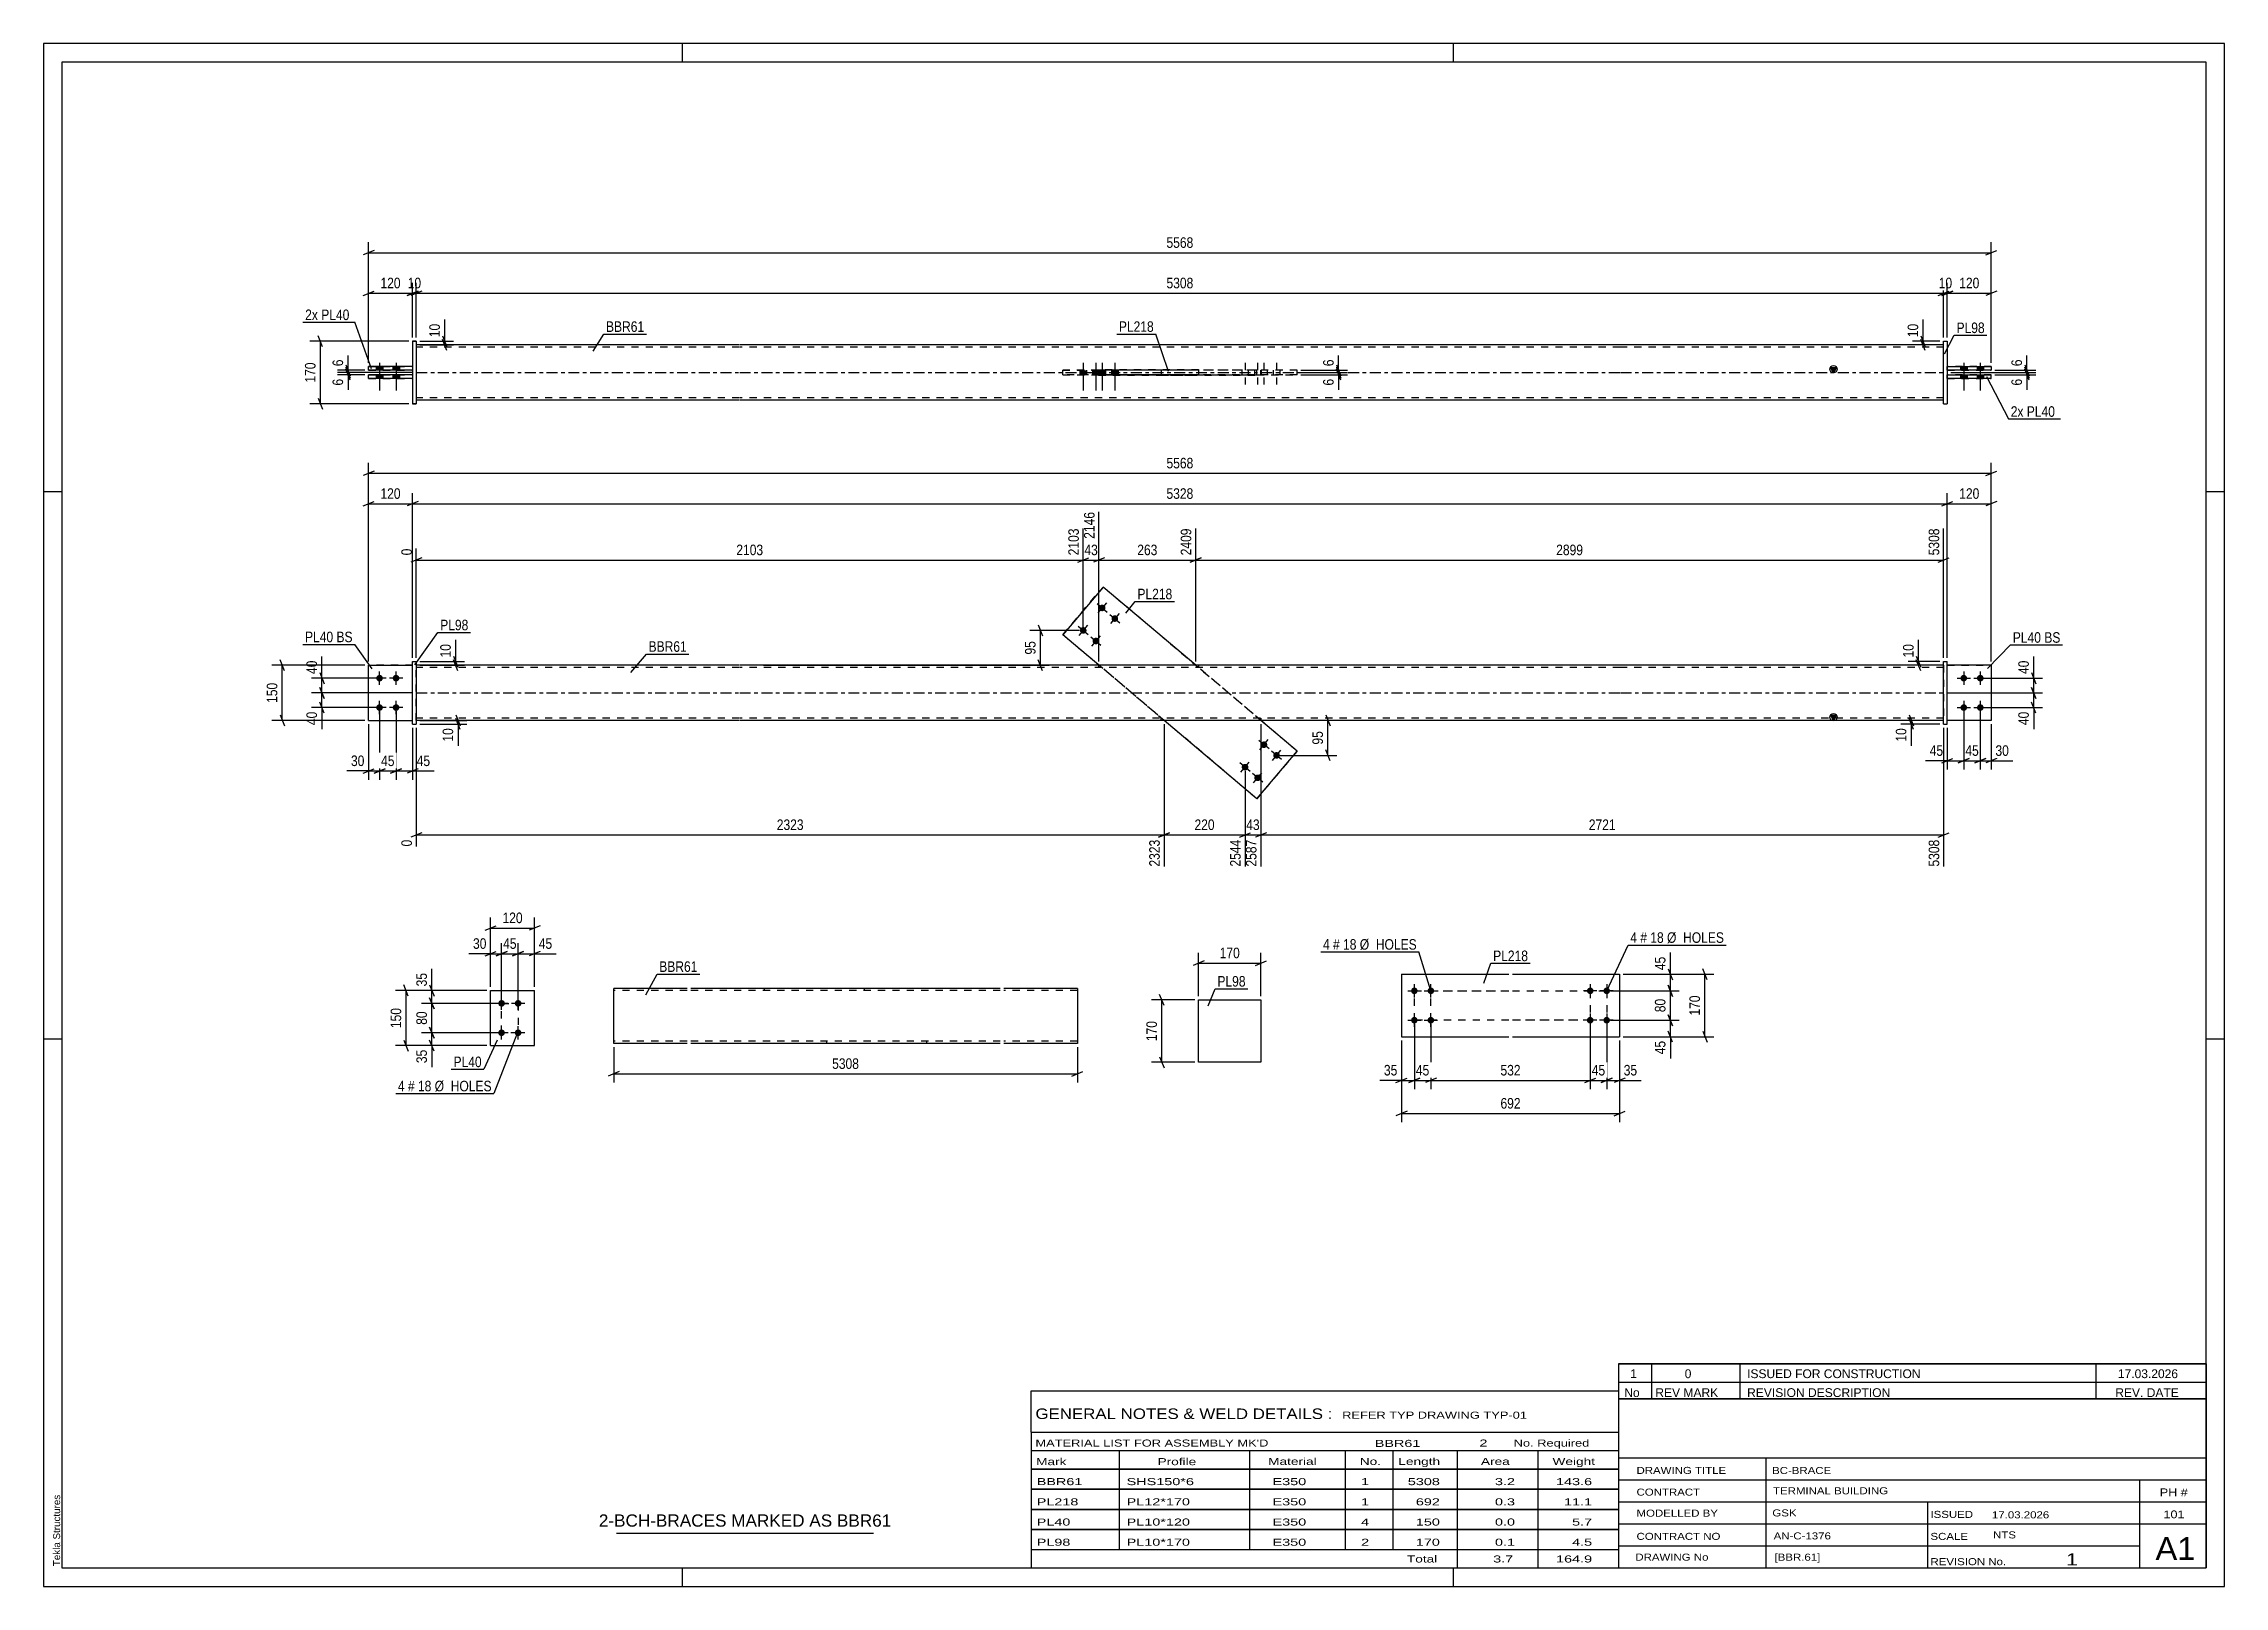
# Paper-space layout 'Layout1' of a CAD drawing. Header units: millimetres. Extents: x 0 to 594, y 0 to 420.
# The model-space entities are those that its viewports show. They can reach past a viewport. Long polylines and large blocks are cut down to what shows.
import ezdxf

# ---------------------------------------------------------------- set-up
doc = ezdxf.new("R2010")
doc.units = ezdxf.units.MM
doc.linetypes.add('DXK_LINE_DOT2', pattern=[3.9198, 1.9599, -1.9599])
doc.linetypes.add('DXK_LINE_DOT3', pattern=[5.9187, 2.979, -0.9799, 0.9799, -0.9799])
doc.layers.add('Viewport layer', color=7, linetype='Continuous', plot=False)
doc.styles.add('Arial', font='ARIAL.TTF', dxfattribs={"height": 0.2})
doc.styles.add('Arial Narrow', font='ARIALN.TTF', dxfattribs={"height": 0.2})

# ---------------------------------------------------------------- blocks, each defined once
blk = doc.blocks.new('Unknown-580610752-1130')
at = {"color": 5, "linetype": 'Continuous'}
for p, q in [((594, 420), (0, 420)), ((0, 420), (0, 0)), ((174, 415), (174, 420)), ((384, 415), (384, 420)), ((594, 0), (594, 420)), ((589, 415), (5, 415)), ((5, 415), (5, 5)), ((589, 5), (589, 415)), ((5, 298), (0, 298)), ((594, 298), (589, 298)), ((5, 149), (0, 149)), ((594, 149), (589, 149)), ((0, 0), (594, 0)), ((5, 5), (589, 5)), ((174, 0), (174, 5)), ((384, 0), (384, 5))]:
    blk.add_line(p, q, dxfattribs=at)
at = {"color": 174, "linetype": 'Continuous', "style": 'Arial'}
blk.add_text('Tekla Structures', height=1.9102, rotation=90, dxfattribs=at).set_placement((4.5, 5.5))
blk = doc.blocks.new('Part-580610752-3577 - 3576')
at = {"color": 2, "linetype": 'Continuous'}
for p, q in [((369.86, 166.63), (369.86, 149.63)), ((369.86, 166.63), (399.06, 166.63)), ((400.06, 166.63), (429.26, 166.63)), ((429.26, 166.63), (429.26, 149.63)), ((369.86, 149.63), (399.06, 149.63)), ((400.06, 149.63), (429.26, 149.63))]:
    blk.add_line(p, q, dxfattribs=at)
blk = doc.blocks.new('Bolt-580610752-3578 - 3576')
at = {"linetype": 'Continuous'}
for points in [[(421.26, 161.23, -1), (421.26, 163.03, -1)], [(425.76, 161.23, -1), (425.76, 163.03, -1)], [(421.26, 153.23, -1), (421.26, 155.03, -1)], [(425.76, 153.23, -1), (425.76, 155.03, -1)]]:
    blk.add_hatch(color=1, dxfattribs=at).paths.add_polyline_path(points)
at = {"color": 1, "linetype": 'Continuous'}
for p, q in [((423.06, 162.13), (419.46, 162.13)), ((421.26, 163.93), (421.26, 160.33)), ((427.56, 162.13), (423.96, 162.13)), ((425.76, 163.93), (425.76, 160.33)), ((421.26, 155.93), (421.26, 152.33)), ((425.76, 155.93), (425.76, 152.33)), ((423.06, 154.13), (419.46, 154.13)), ((427.56, 154.13), (423.96, 154.13))]:
    blk.add_line(p, q, dxfattribs=at)
blk = doc.blocks.new('Bolt-580610752-3579 - 3576')
at = {"linetype": 'Continuous'}
for points in [[(373.36, 163.03, -1), (373.36, 161.23, -1)], [(377.86, 163.03, -1), (377.86, 161.23, -1)], [(373.36, 155.03, -1), (373.36, 153.23, -1)], [(377.86, 155.03, -1), (377.86, 153.23, -1)]]:
    blk.add_hatch(color=1, dxfattribs=at).paths.add_polyline_path(points)
at = {"color": 1, "linetype": 'Continuous'}
for p, q in [((371.56, 162.13), (375.16, 162.13)), ((373.36, 160.33), (373.36, 163.93)), ((376.06, 162.13), (379.66, 162.13)), ((377.86, 160.33), (377.86, 163.93)), ((373.36, 152.33), (373.36, 155.93)), ((377.86, 152.33), (377.86, 155.93)), ((371.56, 154.13), (375.16, 154.13)), ((376.06, 154.13), (379.66, 154.13))]:
    blk.add_line(p, q, dxfattribs=at)
blk = doc.blocks.new('Part-580610752-2167 - 2161')
at = {"color": 2, "linetype": 'Continuous'}
for p, q in [((121.74, 147.22), (121.74, 162.22)), ((121.74, 162.22), (133.74, 162.22)), ((133.74, 147.22), (133.74, 162.22)), ((121.74, 147.22), (121.74, 147.22)), ((121.74, 147.22), (133.74, 147.22)), ((133.74, 147.22), (133.74, 147.22))]:
    blk.add_line(p, q, dxfattribs=at)
at = {"color": 7, "linetype": 'DXK_LINE_DOT2'}
for p, q in [((121.74, 162.22), (133.74, 162.22)), ((121.74, 147.22), (121.74, 147.22)), ((121.74, 147.22), (133.74, 147.22)), ((133.74, 147.22), (133.74, 147.22))]:
    blk.add_line(p, q, dxfattribs=at)
blk = doc.blocks.new('Bolt-580610752-2200 - 2161')
at = {"linetype": 'Continuous'}
for points in [[(124.74, 157.82), (124.56, 157.84), (124.38, 157.9), (124.21, 157.99), (124.07, 158.12), (123.96, 158.27), (123.89, 158.44), (123.85, 158.63), (123.85, 158.81), (123.89, 159), (123.96, 159.17), (124.07, 159.32), (124.21, 159.45), (124.38, 159.54), (124.56, 159.6), (124.74, 159.62), (124.93, 159.6), (125.11, 159.54), (125.27, 159.45), (125.41, 159.32), (125.52, 159.17), (125.6, 159), (125.64, 158.81), (125.64, 158.63), (125.6, 158.44), (125.52, 158.27), (125.41, 158.12), (125.27, 157.99), (125.11, 157.9), (124.93, 157.84)], [(129.24, 157.82), (129.06, 157.84), (128.88, 157.9), (128.71, 157.99), (128.57, 158.12), (128.46, 158.27), (128.39, 158.44), (128.35, 158.63), (128.35, 158.81), (128.39, 159), (128.46, 159.17), (128.57, 159.32), (128.71, 159.45), (128.88, 159.54), (129.06, 159.6), (129.24, 159.62), (129.43, 159.6), (129.61, 159.54), (129.77, 159.45), (129.91, 159.32), (130.02, 159.17), (130.1, 159), (130.14, 158.81), (130.14, 158.63), (130.1, 158.44), (130.02, 158.27), (129.91, 158.12), (129.77, 157.99), (129.61, 157.9), (129.43, 157.84)], [(124.74, 149.82), (124.56, 149.84), (124.38, 149.9), (124.21, 149.99), (124.07, 150.12), (123.96, 150.27), (123.89, 150.44), (123.85, 150.63), (123.85, 150.81), (123.89, 151), (123.96, 151.17), (124.07, 151.32), (124.21, 151.45), (124.38, 151.54), (124.56, 151.6), (124.74, 151.62), (124.93, 151.6), (125.11, 151.54), (125.27, 151.45), (125.41, 151.32), (125.52, 151.17), (125.6, 151), (125.64, 150.81), (125.64, 150.63), (125.6, 150.44), (125.52, 150.27), (125.41, 150.12), (125.27, 149.99), (125.11, 149.9), (124.93, 149.84)], [(129.24, 149.82), (129.06, 149.84), (128.88, 149.9), (128.71, 149.99), (128.57, 150.12), (128.46, 150.27), (128.39, 150.44), (128.35, 150.63), (128.35, 150.81), (128.39, 151), (128.46, 151.17), (128.57, 151.32), (128.71, 151.45), (128.88, 151.54), (129.06, 151.6), (129.24, 151.62), (129.43, 151.6), (129.61, 151.54), (129.77, 151.45), (129.91, 151.32), (130.02, 151.17), (130.1, 151), (130.14, 150.81), (130.14, 150.63), (130.1, 150.44), (130.02, 150.27), (129.91, 150.12), (129.77, 149.99), (129.61, 149.9), (129.43, 149.84)]]:
    blk.add_hatch(color=1, dxfattribs=at).paths.add_polyline_path(points)
at = {"color": 1, "linetype": 'Continuous'}
for p, q in [((124.74, 156.92), (124.74, 160.52)), ((129.24, 156.92), (129.24, 160.52)), ((126.54, 158.72), (122.94, 158.72)), ((131.04, 158.72), (127.44, 158.72)), ((126.54, 150.72), (122.94, 150.72)), ((124.74, 148.92), (124.74, 152.52)), ((131.04, 150.72), (127.44, 150.72)), ((129.24, 148.92), (129.24, 152.52))]:
    blk.add_line(p, q, dxfattribs=at)
blk = doc.blocks.new('Part-580610752-1695 - 1673')
at = {"color": 2, "linetype": 'Continuous'}
for p, q in [((530.52, 250.75), (518.52, 250.75)), ((530.52, 250.75), (530.52, 250.75)), ((530.52, 250.75), (530.52, 235.75)), ((530.52, 235.75), (518.52, 235.75))]:
    blk.add_line(p, q, dxfattribs=at)
at = {"color": 7, "linetype": 'DXK_LINE_DOT2'}
for p, q in [((530.52, 250.75), (518.52, 250.75)), ((518.52, 250.75), (518.52, 250.75)), ((518.52, 235.75), (518.52, 250.75)), ((530.52, 250.75), (530.52, 250.75)), ((530.52, 235.75), (518.52, 235.75))]:
    blk.add_line(p, q, dxfattribs=at)
blk = doc.blocks.new('Part-580610752-1679 - 1673')
at = {"color": 7, "linetype": 'DXK_LINE_DOT2'}
for p, q in [((88.5, 235.75), (88.5, 250.75)), ((88.5, 250.75), (100.5, 250.75)), ((100.5, 250.75), (88.5, 250.75)), ((100.5, 235.75), (100.5, 250.75)), ((88.5, 235.75), (88.5, 235.75)), ((88.5, 235.75), (100.5, 235.75)), ((88.5, 235.75), (100.5, 235.75)), ((100.5, 235.75), (100.5, 235.75))]:
    blk.add_line(p, q, dxfattribs=at)
blk = doc.blocks.new('Part-580610752-1700 - 1673')
at = {"linetype": 'Continuous'}
blk.add_hatch(color=2, dxfattribs=at).paths.add_polyline_path([(487.52, 235.75), (486.72, 237.15), (488.32, 237.15)])
at = {"color": 2, "linetype": 'Continuous'}
for p, q in [((189.5, 250.75), (101.5, 250.75)), ((429.42, 250.75), (189.6, 250.75)), ((517.52, 250.75), (429.52, 250.75)), ((189.5, 235.75), (101.5, 235.75)), ((429.42, 235.75), (189.6, 235.75)), ((517.52, 235.75), (429.52, 235.75)), ((487.52, 235.75), (486.72, 237.15)), ((486.72, 237.15), (488.32, 237.15)), ((488.32, 237.15), (487.52, 235.75))]:
    blk.add_line(p, q, dxfattribs=at)
at = {"color": 7, "linetype": 'DXK_LINE_DOT2'}
for p, q in [((101.5, 235.75), (101.5, 250.75)), ((189.5, 250.15), (101.5, 250.15)), ((429.42, 250.15), (189.6, 250.15)), ((287.36, 250.75), (287.36, 250.15)), ((314.61, 250.75), (314.61, 250.15)), ((517.52, 250.15), (429.52, 250.15)), ((517.52, 250.75), (517.52, 235.75)), ((189.5, 236.35), (101.5, 236.35)), ((429.42, 236.35), (189.6, 236.35)), ((304.4, 235.75), (304.4, 236.35)), ((331.65, 235.75), (331.65, 236.35)), ((517.52, 236.35), (429.52, 236.35))]:
    blk.add_line(p, q, dxfattribs=at)
at = {"color": 7, "linetype": 'DXK_LINE_DOT3'}
for p, q in [((101.5, 243.25), (189.5, 243.25)), ((189.6, 243.25), (429.42, 243.25)), ((429.52, 243.25), (517.52, 243.25))]:
    blk.add_line(p, q, dxfattribs=at)
at = {"color": 2, "linetype": 'Continuous'}
blk.add_circle((487.52, 236.65), 1, dxfattribs=at)
blk = doc.blocks.new('Part-580610752-1684 - 1673')
at = {"color": 2, "linetype": 'Continuous'}
for p, q in [((88.5, 235.75), (88.5, 250.75)), ((88.5, 250.75), (100.5, 250.75)), ((88.5, 235.75), (88.5, 235.75)), ((88.5, 235.75), (100.5, 235.75))]:
    blk.add_line(p, q, dxfattribs=at)
at = {"color": 7, "linetype": 'DXK_LINE_DOT2'}
for p, q in [((100.5, 250.75), (88.5, 250.75)), ((100.5, 235.75), (100.5, 250.75)), ((88.5, 235.75), (100.5, 235.75)), ((100.5, 235.75), (100.5, 235.75))]:
    blk.add_line(p, q, dxfattribs=at)
blk = doc.blocks.new('Part-580610752-1685 - 1673')
at = {"color": 2, "linetype": 'Continuous'}
for p, q in [((517.52, 251.75), (518.52, 251.75)), ((517.52, 234.75), (517.52, 251.75)), ((518.52, 234.75), (518.52, 251.75)), ((517.52, 234.75), (517.52, 234.75)), ((517.52, 234.75), (518.52, 234.75))]:
    blk.add_line(p, q, dxfattribs=at)
at = {"color": 7, "linetype": 'DXK_LINE_DOT2'}
for p, q in [((517.52, 251.75), (518.52, 251.75)), ((517.52, 234.75), (518.52, 234.75))]:
    blk.add_line(p, q, dxfattribs=at)
blk = doc.blocks.new('Part-580610752-1690 - 1673')
at = {"color": 7, "linetype": 'DXK_LINE_DOT2'}
for p, q in [((518.52, 250.75), (530.52, 250.75)), ((530.52, 250.75), (518.52, 250.75)), ((518.52, 250.75), (518.52, 250.75)), ((518.52, 235.75), (518.52, 250.75)), ((530.52, 250.75), (530.52, 250.75)), ((530.52, 250.75), (530.52, 235.75)), ((530.52, 235.75), (518.52, 235.75)), ((530.52, 235.75), (518.52, 235.75))]:
    blk.add_line(p, q, dxfattribs=at)
blk = doc.blocks.new('Bolt-580610752-1706 - 1673')
at = {"linetype": 'Continuous'}
for points in [[(288.34, 267.28), (288.53, 267.26), (288.7, 267.2), (288.87, 267.11), (289.01, 266.98), (289.12, 266.83), (289.19, 266.66), (289.23, 266.47), (289.23, 266.28), (289.19, 266.1), (289.12, 265.93), (289.01, 265.78), (288.87, 265.65), (288.7, 265.56), (288.53, 265.5), (288.34, 265.48), (288.15, 265.5), (287.97, 265.56), (287.81, 265.65), (287.67, 265.78), (287.56, 265.93), (287.48, 266.1), (287.44, 266.28), (287.44, 266.47), (287.48, 266.66), (287.56, 266.83), (287.67, 266.98), (287.81, 267.11), (287.97, 267.2), (288.15, 267.26)], [(291.78, 264.37), (291.96, 264.35), (292.14, 264.3), (292.3, 264.2), (292.44, 264.08), (292.55, 263.92), (292.63, 263.75), (292.67, 263.57), (292.67, 263.38), (292.63, 263.19), (292.55, 263.02), (292.44, 262.87), (292.3, 262.74), (292.14, 262.65), (291.96, 262.59), (291.78, 262.57), (291.59, 262.59), (291.41, 262.65), (291.25, 262.74), (291.11, 262.87), (291, 263.02), (290.92, 263.19), (290.88, 263.38), (290.88, 263.57), (290.92, 263.75), (291, 263.92), (291.11, 264.08), (291.25, 264.2), (291.41, 264.3), (291.59, 264.35)], [(283.17, 261.17), (283.36, 261.15), (283.54, 261.09), (283.7, 261), (283.84, 260.87), (283.95, 260.72), (284.03, 260.55), (284.07, 260.36), (284.07, 260.17), (284.03, 259.99), (283.95, 259.82), (283.84, 259.66), (283.7, 259.54), (283.54, 259.44), (283.36, 259.39), (283.17, 259.37), (282.99, 259.39), (282.81, 259.44), (282.65, 259.54), (282.51, 259.66), (282.4, 259.82), (282.32, 259.99), (282.28, 260.17), (282.28, 260.36), (282.32, 260.55), (282.4, 260.72), (282.51, 260.87), (282.65, 261), (282.81, 261.09), (282.99, 261.15)], [(286.61, 258.26), (286.8, 258.24), (286.98, 258.18), (287.14, 258.09), (287.28, 257.96), (287.39, 257.81), (287.47, 257.64), (287.51, 257.46), (287.51, 257.27), (287.47, 257.08), (287.39, 256.91), (287.28, 256.76), (287.14, 256.63), (286.98, 256.54), (286.8, 256.48), (286.61, 256.46), (286.42, 256.48), (286.25, 256.54), (286.08, 256.63), (285.94, 256.76), (285.83, 256.91), (285.76, 257.08), (285.72, 257.27), (285.72, 257.46), (285.76, 257.64), (285.83, 257.81), (285.94, 257.96), (286.08, 258.09), (286.25, 258.18), (286.42, 258.24)]]:
    blk.add_hatch(color=1, dxfattribs=at).paths.add_polyline_path(points)
at = {"color": 1, "linetype": 'Continuous'}
for p, q in [((286.96, 267.54), (289.71, 265.22)), ((289.5, 267.75), (287.18, 265)), ((281.8, 261.43), (284.55, 259.11)), ((284.34, 261.64), (282.01, 258.89)), ((290.4, 264.63), (293.15, 262.31)), ((292.94, 264.85), (290.61, 262.1)), ((285.24, 258.52), (287.99, 256.2)), ((287.77, 258.74), (285.45, 255.99))]:
    blk.add_line(p, q, dxfattribs=at)
blk = doc.blocks.new('Bolt-580610752-1707 - 1673')
at = {"linetype": 'Continuous'}
for points in [[(332.4, 230.04), (332.59, 230.02), (332.77, 229.96), (332.93, 229.87), (333.07, 229.74), (333.18, 229.59), (333.26, 229.42), (333.3, 229.24), (333.3, 229.05), (333.26, 228.86), (333.18, 228.69), (333.07, 228.54), (332.93, 228.41), (332.77, 228.32), (332.59, 228.26), (332.4, 228.24), (332.22, 228.26), (332.04, 228.32), (331.87, 228.41), (331.73, 228.54), (331.62, 228.69), (331.55, 228.86), (331.51, 229.05), (331.51, 229.24), (331.55, 229.42), (331.62, 229.59), (331.73, 229.74), (331.87, 229.87), (332.04, 229.96), (332.22, 230.02)], [(335.84, 227.14), (336.03, 227.12), (336.21, 227.06), (336.37, 226.97), (336.51, 226.84), (336.62, 226.69), (336.7, 226.52), (336.73, 226.33), (336.73, 226.14), (336.7, 225.96), (336.62, 225.79), (336.51, 225.64), (336.37, 225.51), (336.21, 225.42), (336.03, 225.36), (335.84, 225.34), (335.65, 225.36), (335.47, 225.42), (335.31, 225.51), (335.17, 225.64), (335.06, 225.79), (334.98, 225.96), (334.94, 226.14), (334.94, 226.33), (334.98, 226.52), (335.06, 226.69), (335.17, 226.84), (335.31, 226.97), (335.47, 227.06), (335.65, 227.12)], [(327.24, 223.93), (327.43, 223.91), (327.61, 223.85), (327.77, 223.76), (327.91, 223.63), (328.02, 223.48), (328.1, 223.31), (328.13, 223.13), (328.13, 222.94), (328.1, 222.75), (328.02, 222.58), (327.91, 222.43), (327.77, 222.3), (327.61, 222.21), (327.43, 222.15), (327.24, 222.13), (327.05, 222.15), (326.87, 222.21), (326.71, 222.3), (326.57, 222.43), (326.46, 222.58), (326.38, 222.75), (326.34, 222.94), (326.34, 223.13), (326.38, 223.31), (326.46, 223.48), (326.57, 223.63), (326.71, 223.76), (326.87, 223.85), (327.05, 223.91)], [(330.68, 221.03), (330.86, 221.01), (331.04, 220.95), (331.21, 220.86), (331.35, 220.73), (331.46, 220.58), (331.53, 220.41), (331.57, 220.22), (331.57, 220.03), (331.53, 219.85), (331.46, 219.68), (331.35, 219.53), (331.21, 219.4), (331.04, 219.31), (330.86, 219.25), (330.68, 219.23), (330.49, 219.25), (330.31, 219.31), (330.15, 219.4), (330.01, 219.53), (329.9, 219.68), (329.82, 219.85), (329.78, 220.03), (329.78, 220.22), (329.82, 220.41), (329.9, 220.58), (330.01, 220.73), (330.15, 220.86), (330.31, 220.95), (330.49, 221.01)]]:
    blk.add_hatch(color=1, dxfattribs=at).paths.add_polyline_path(points)
at = {"color": 1, "linetype": 'Continuous'}
for p, q in [((333.78, 227.98), (331.03, 230.3)), ((331.24, 227.77), (333.56, 230.52)), ((337.21, 225.08), (334.46, 227.4)), ((334.68, 224.86), (337, 227.61)), ((328.61, 221.87), (325.86, 224.19)), ((326.08, 221.66), (328.4, 224.41)), ((332.05, 218.97), (329.3, 221.29)), ((329.51, 218.75), (331.84, 221.5))]:
    blk.add_line(p, q, dxfattribs=at)
blk = doc.blocks.new('Bolt-580610752-1709 - 1673')
at = {"linetype": 'Continuous'}
for points in [[(91.5, 248.15), (91.68, 248.13), (91.86, 248.07), (92.03, 247.98), (92.17, 247.85), (92.28, 247.7), (92.35, 247.53), (92.39, 247.35), (92.39, 247.16), (92.35, 246.97), (92.28, 246.8), (92.17, 246.65), (92.03, 246.52), (91.86, 246.43), (91.68, 246.37), (91.5, 246.35), (91.31, 246.37), (91.13, 246.43), (90.97, 246.52), (90.83, 246.65), (90.72, 246.8), (90.64, 246.97), (90.6, 247.16), (90.6, 247.35), (90.64, 247.53), (90.72, 247.7), (90.83, 247.85), (90.97, 247.98), (91.13, 248.07), (91.31, 248.13)], [(96, 248.15), (96.18, 248.13), (96.36, 248.07), (96.53, 247.98), (96.67, 247.85), (96.78, 247.7), (96.85, 247.53), (96.89, 247.35), (96.89, 247.16), (96.85, 246.97), (96.78, 246.8), (96.67, 246.65), (96.53, 246.52), (96.36, 246.43), (96.18, 246.37), (96, 246.35), (95.81, 246.37), (95.63, 246.43), (95.47, 246.52), (95.33, 246.65), (95.22, 246.8), (95.14, 246.97), (95.1, 247.16), (95.1, 247.35), (95.14, 247.53), (95.22, 247.7), (95.33, 247.85), (95.47, 247.98), (95.63, 248.07), (95.81, 248.13)], [(91.5, 240.15), (91.68, 240.13), (91.86, 240.07), (92.03, 239.98), (92.17, 239.85), (92.28, 239.7), (92.35, 239.53), (92.39, 239.35), (92.39, 239.16), (92.35, 238.97), (92.28, 238.8), (92.17, 238.65), (92.03, 238.52), (91.86, 238.43), (91.68, 238.37), (91.5, 238.35), (91.31, 238.37), (91.13, 238.43), (90.97, 238.52), (90.83, 238.65), (90.72, 238.8), (90.64, 238.97), (90.6, 239.16), (90.6, 239.35), (90.64, 239.53), (90.72, 239.7), (90.83, 239.85), (90.97, 239.98), (91.13, 240.07), (91.31, 240.13)], [(96, 240.15), (96.18, 240.13), (96.36, 240.07), (96.53, 239.98), (96.67, 239.85), (96.78, 239.7), (96.85, 239.53), (96.89, 239.35), (96.89, 239.16), (96.85, 238.97), (96.78, 238.8), (96.67, 238.65), (96.53, 238.52), (96.36, 238.43), (96.18, 238.37), (96, 238.35), (95.81, 238.37), (95.63, 238.43), (95.47, 238.52), (95.33, 238.65), (95.22, 238.8), (95.14, 238.97), (95.1, 239.16), (95.1, 239.35), (95.14, 239.53), (95.22, 239.7), (95.33, 239.85), (95.47, 239.98), (95.63, 240.07), (95.81, 240.13)]]:
    blk.add_hatch(color=1, dxfattribs=at).paths.add_polyline_path(points)
at = {"color": 1, "linetype": 'Continuous'}
for p, q in [((93.3, 247.25), (89.7, 247.25)), ((91.5, 245.45), (91.5, 249.05)), ((97.8, 247.25), (94.2, 247.25)), ((96, 245.45), (96, 249.05)), ((93.3, 239.25), (89.7, 239.25)), ((91.5, 237.45), (91.5, 241.05)), ((97.8, 239.25), (94.2, 239.25)), ((96, 237.45), (96, 241.05))]:
    blk.add_line(p, q, dxfattribs=at)
blk = doc.blocks.new('Bolt-580610752-1710 - 1673')
at = {"linetype": 'Continuous'}
for points in [[(523.02, 248.15), (523.2, 248.13), (523.38, 248.07), (523.55, 247.98), (523.69, 247.85), (523.8, 247.7), (523.87, 247.53), (523.91, 247.35), (523.91, 247.16), (523.87, 246.97), (523.8, 246.8), (523.69, 246.65), (523.55, 246.52), (523.38, 246.43), (523.2, 246.37), (523.02, 246.35), (522.83, 246.37), (522.65, 246.43), (522.49, 246.52), (522.35, 246.65), (522.24, 246.8), (522.16, 246.97), (522.12, 247.16), (522.12, 247.35), (522.16, 247.53), (522.24, 247.7), (522.35, 247.85), (522.49, 247.98), (522.65, 248.07), (522.83, 248.13)], [(527.52, 248.15), (527.7, 248.13), (527.88, 248.07), (528.05, 247.98), (528.19, 247.85), (528.3, 247.7), (528.37, 247.53), (528.41, 247.35), (528.41, 247.16), (528.37, 246.97), (528.3, 246.8), (528.19, 246.65), (528.05, 246.52), (527.88, 246.43), (527.7, 246.37), (527.52, 246.35), (527.33, 246.37), (527.15, 246.43), (526.99, 246.52), (526.85, 246.65), (526.74, 246.8), (526.66, 246.97), (526.62, 247.16), (526.62, 247.35), (526.66, 247.53), (526.74, 247.7), (526.85, 247.85), (526.99, 247.98), (527.15, 248.07), (527.33, 248.13)], [(523.02, 240.15), (523.2, 240.13), (523.38, 240.07), (523.55, 239.98), (523.69, 239.85), (523.8, 239.7), (523.87, 239.53), (523.91, 239.35), (523.91, 239.16), (523.87, 238.97), (523.8, 238.8), (523.69, 238.65), (523.55, 238.52), (523.38, 238.43), (523.2, 238.37), (523.02, 238.35), (522.83, 238.37), (522.65, 238.43), (522.49, 238.52), (522.35, 238.65), (522.24, 238.8), (522.16, 238.97), (522.12, 239.16), (522.12, 239.35), (522.16, 239.53), (522.24, 239.7), (522.35, 239.85), (522.49, 239.98), (522.65, 240.07), (522.83, 240.13)], [(527.52, 240.15), (527.7, 240.13), (527.88, 240.07), (528.05, 239.98), (528.19, 239.85), (528.3, 239.7), (528.37, 239.53), (528.41, 239.35), (528.41, 239.16), (528.37, 238.97), (528.3, 238.8), (528.19, 238.65), (528.05, 238.52), (527.88, 238.43), (527.7, 238.37), (527.52, 238.35), (527.33, 238.37), (527.15, 238.43), (526.99, 238.52), (526.85, 238.65), (526.74, 238.8), (526.66, 238.97), (526.62, 239.16), (526.62, 239.35), (526.66, 239.53), (526.74, 239.7), (526.85, 239.85), (526.99, 239.98), (527.15, 240.07), (527.33, 240.13)]]:
    blk.add_hatch(color=1, dxfattribs=at).paths.add_polyline_path(points)
at = {"color": 1, "linetype": 'Continuous'}
for p, q in [((521.22, 247.25), (524.82, 247.25)), ((523.02, 249.05), (523.02, 245.45)), ((525.72, 247.25), (529.32, 247.25)), ((527.52, 249.05), (527.52, 245.45)), ((521.22, 239.25), (524.82, 239.25)), ((523.02, 241.05), (523.02, 237.45)), ((525.72, 239.25), (529.32, 239.25)), ((527.52, 241.05), (527.52, 237.45))]:
    blk.add_line(p, q, dxfattribs=at)
blk = doc.blocks.new('Part-580610752-1715 - 1673')
at = {"color": 2, "linetype": 'Continuous'}
for p, q in [((288.57, 272.07), (277.6, 259.09)), ((288.57, 272.07), (288.57, 272.07)), ((313.8, 250.75), (288.57, 272.07)), ((287.46, 250.75), (277.6, 259.09)), ((277.6, 259.09), (277.6, 259.09)), ((330.45, 214.43), (305.21, 235.75)), ((341.42, 227.42), (331.55, 235.75)), ((330.45, 214.43), (341.42, 227.42)), ((341.42, 227.42), (341.42, 227.42)), ((330.45, 214.43), (330.45, 214.43))]:
    blk.add_line(p, q, dxfattribs=at)
at = {"color": 7, "linetype": 'DXK_LINE_DOT2'}
for p, q in [((277.6, 259.09), (288.57, 272.07)), ((341.42, 227.42), (288.57, 272.07)), ((330.45, 214.43), (277.6, 259.09)), ((305.21, 235.75), (287.46, 250.75)), ((331.55, 235.75), (313.8, 250.75)), ((341.42, 227.42), (330.45, 214.43))]:
    blk.add_line(p, q, dxfattribs=at)
blk = doc.blocks.new('Part-580610752-1720 - 1673')
at = {"color": 2, "linetype": 'Continuous'}
for p, q in [((100.5, 251.75), (101.5, 251.75)), ((100.5, 234.75), (100.5, 251.75)), ((101.5, 251.75), (101.5, 251.75)), ((101.5, 251.75), (101.5, 234.75)), ((100.5, 234.75), (101.5, 234.75))]:
    blk.add_line(p, q, dxfattribs=at)
at = {"color": 7, "linetype": 'DXK_LINE_DOT2'}
for p, q in [((100.5, 251.75), (101.5, 251.75)), ((100.5, 234.75), (101.5, 234.75))]:
    blk.add_line(p, q, dxfattribs=at)
blk = doc.blocks.new('Part-580610752-1418 - 1367')
at = {"color": 2, "linetype": 'Continuous'}
for p, q in [((88.5, 328.86), (88.5, 329.86)), ((100.5, 329.86), (88.5, 329.86)), ((88.5, 328.86), (88.5, 328.86)), ((100.5, 328.86), (88.5, 328.86))]:
    blk.add_line(p, q, dxfattribs=at)
at = {"color": 7, "linetype": 'DXK_LINE_DOT2'}
for p, q in [((88.5, 329.86), (100.5, 329.86)), ((88.5, 328.86), (100.5, 328.86)), ((100.5, 329.86), (100.5, 328.86))]:
    blk.add_line(p, q, dxfattribs=at)
blk = doc.blocks.new('Bolt-580610752-1370 - 1367')
at = {"linetype": 'Continuous'}
for points in [[(90.6, 331.06), (92.4, 331.06), (92.4, 332.06), (90.6, 332.06)], [(90.6, 331.06), (92.4, 331.06), (92.4, 332.06), (90.6, 332.06)], [(90.6, 328.86), (92.4, 328.86), (92.4, 329.86), (90.6, 329.86)], [(90.6, 328.86), (92.4, 328.86), (92.4, 329.86), (90.6, 329.86)], [(95.1, 331.06), (96.9, 331.06), (96.9, 332.06), (95.1, 332.06)], [(95.1, 331.06), (96.9, 331.06), (96.9, 332.06), (95.1, 332.06)], [(95.1, 328.86), (96.9, 328.86), (96.9, 329.86), (95.1, 329.86)], [(95.1, 328.86), (96.9, 328.86), (96.9, 329.86), (95.1, 329.86)]]:
    blk.add_hatch(color=1, dxfattribs=at).paths.add_polyline_path(points)
at = {"color": 1, "linetype": 'Continuous'}
for p, q in [((91.5, 333.06), (91.5, 325.56)), ((91.5, 333.06), (91.5, 325.56)), ((96, 333.06), (96, 325.56)), ((96, 333.06), (96, 325.56)), ((90.6, 332.06), (90.6, 331.06)), ((90.6, 332.06), (90.6, 331.06)), ((90.6, 329.86), (90.6, 328.86)), ((90.6, 329.86), (90.6, 328.86)), ((92.4, 332.06), (92.4, 331.06)), ((92.4, 332.06), (92.4, 331.06)), ((92.4, 329.86), (92.4, 328.86)), ((92.4, 329.86), (92.4, 328.86)), ((95.1, 332.06), (95.1, 331.06)), ((95.1, 332.06), (95.1, 331.06)), ((95.1, 329.86), (95.1, 328.86)), ((95.1, 329.86), (95.1, 328.86)), ((96.9, 332.06), (96.9, 331.06)), ((96.9, 332.06), (96.9, 331.06)), ((96.9, 329.86), (96.9, 328.86)), ((96.9, 329.86), (96.9, 328.86))]:
    blk.add_line(p, q, dxfattribs=at)
blk = doc.blocks.new('Bolt-580610752-1435 - 1367')
at = {"color": 1, "linetype": 'DXK_LINE_DOT2'}
for p, q in [((327.24, 333.06), (327.24, 325.56)), ((330.68, 333.06), (330.68, 325.56)), ((332.4, 333.06), (332.4, 325.56)), ((335.84, 333.06), (335.84, 325.56)), ((326.34, 331.06), (326.34, 329.86)), ((328.14, 331.06), (328.14, 329.86)), ((329.78, 331.06), (329.78, 329.86)), ((331.5, 331.06), (331.5, 329.86)), ((331.58, 331.06), (331.58, 329.86)), ((333.3, 331.06), (333.3, 329.86)), ((334.94, 331.06), (334.94, 329.86)), ((336.74, 331.06), (336.74, 329.86))]:
    blk.add_line(p, q, dxfattribs=at)
blk = doc.blocks.new('Bolt-580610752-1371 - 1367')
at = {"linetype": 'Continuous'}
for points in [[(523.92, 332.06), (522.12, 332.06), (522.12, 331.06), (523.92, 331.06)], [(523.92, 332.06), (522.12, 332.06), (522.12, 331.06), (523.92, 331.06)], [(523.92, 329.86), (522.12, 329.86), (522.12, 328.86), (523.92, 328.86)], [(523.92, 329.86), (522.12, 329.86), (522.12, 328.86), (523.92, 328.86)], [(528.42, 332.06), (526.62, 332.06), (526.62, 331.06), (528.42, 331.06)], [(528.42, 332.06), (526.62, 332.06), (526.62, 331.06), (528.42, 331.06)], [(528.42, 329.86), (526.62, 329.86), (526.62, 328.86), (528.42, 328.86)], [(528.42, 329.86), (526.62, 329.86), (526.62, 328.86), (528.42, 328.86)]]:
    blk.add_hatch(color=1, dxfattribs=at).paths.add_polyline_path(points)
at = {"color": 1, "linetype": 'Continuous'}
for p, q in [((523.02, 333.06), (523.02, 325.56)), ((523.02, 333.06), (523.02, 325.56)), ((527.52, 333.06), (527.52, 325.56)), ((527.52, 333.06), (527.52, 325.56)), ((522.12, 332.06), (522.12, 331.06)), ((522.12, 332.06), (522.12, 331.06)), ((522.12, 329.86), (522.12, 328.86)), ((522.12, 329.86), (522.12, 328.86)), ((523.92, 332.06), (523.92, 331.06)), ((523.92, 332.06), (523.92, 331.06)), ((523.92, 329.86), (523.92, 328.86)), ((523.92, 329.86), (523.92, 328.86)), ((526.62, 332.06), (526.62, 331.06)), ((526.62, 332.06), (526.62, 331.06)), ((526.62, 329.86), (526.62, 328.86)), ((526.62, 329.86), (526.62, 328.86)), ((528.42, 332.06), (528.42, 331.06)), ((528.42, 332.06), (528.42, 331.06)), ((528.42, 329.86), (528.42, 328.86)), ((528.42, 329.86), (528.42, 328.86))]:
    blk.add_line(p, q, dxfattribs=at)
blk = doc.blocks.new('Part-580610752-1456 - 1367')
at = {"linetype": 'Continuous'}
blk.add_hatch(color=2, dxfattribs=at).paths.add_polyline_path([(487.52, 330.46), (486.72, 331.86), (488.32, 331.86)])
at = {"color": 2, "linetype": 'Continuous'}
for p, q in [((189.5, 337.96), (101.5, 337.96)), ((429.42, 337.96), (189.6, 337.96)), ((517.52, 337.96), (429.52, 337.96)), ((287.36, 331.16), (314.61, 331.16)), ((287.36, 331.16), (287.36, 331.06)), ((287.36, 329.86), (287.36, 329.76)), ((287.36, 329.76), (287.36, 329.76)), ((314.61, 329.76), (287.36, 329.76)), ((304.4, 331.16), (304.4, 331.06)), ((304.4, 329.76), (304.4, 329.86)), ((314.61, 331.16), (314.61, 329.76)), ((487.52, 330.46), (486.72, 331.86)), ((486.72, 331.86), (488.32, 331.86)), ((488.32, 331.86), (487.52, 330.46)), ((189.5, 322.96), (101.5, 322.96)), ((429.42, 322.96), (189.6, 322.96)), ((517.52, 322.96), (429.52, 322.96))]:
    blk.add_line(p, q, dxfattribs=at)
at = {"color": 7, "linetype": 'DXK_LINE_DOT2'}
for p, q in [((101.5, 337.96), (101.5, 322.96)), ((189.5, 337.36), (101.5, 337.36)), ((429.42, 337.36), (189.6, 337.36)), ((517.52, 337.36), (429.52, 337.36)), ((517.52, 322.96), (517.52, 337.96)), ((314.61, 331.16), (287.36, 331.16)), ((287.36, 329.76), (287.36, 331.06)), ((287.36, 329.76), (314.61, 329.76)), ((304.4, 331.16), (304.4, 331.16)), ((304.4, 331.16), (304.4, 331.16)), ((304.4, 331.16), (331.65, 331.16)), ((304.4, 331.16), (331.65, 331.16)), ((304.4, 331.06), (304.4, 329.76)), ((331.65, 329.76), (304.4, 329.76)), ((304.4, 329.76), (304.4, 329.76)), ((304.4, 329.76), (331.65, 329.76)), ((331.65, 331.16), (331.65, 329.76)), ((189.5, 323.56), (101.5, 323.56)), ((429.42, 323.56), (189.6, 323.56)), ((517.52, 323.56), (429.52, 323.56))]:
    blk.add_line(p, q, dxfattribs=at)
at = {"color": 7, "linetype": 'DXK_LINE_DOT3'}
for p, q in [((101.5, 330.46), (189.5, 330.46)), ((189.6, 330.46), (429.42, 330.46)), ((429.52, 330.46), (517.52, 330.46))]:
    blk.add_line(p, q, dxfattribs=at)
at = {"color": 2, "linetype": 'Continuous'}
blk.add_circle((487.52, 331.36), 1, dxfattribs=at)
blk = doc.blocks.new('Part-580610752-1413 - 1367')
at = {"color": 2, "linetype": 'Continuous'}
for p, q in [((88.5, 331.06), (88.5, 332.06)), ((100.5, 332.06), (88.5, 332.06)), ((88.5, 331.06), (88.5, 331.06)), ((100.5, 331.06), (88.5, 331.06))]:
    blk.add_line(p, q, dxfattribs=at)
at = {"color": 7, "linetype": 'DXK_LINE_DOT2'}
for p, q in [((88.5, 332.06), (88.5, 332.06)), ((88.5, 332.06), (100.5, 332.06)), ((88.5, 331.06), (100.5, 331.06)), ((100.5, 332.06), (100.5, 331.06))]:
    blk.add_line(p, q, dxfattribs=at)
blk = doc.blocks.new('Part-580610752-1461 - 1367')
at = {"color": 2, "linetype": 'Continuous'}
for p, q in [((518.52, 329.86), (530.52, 329.86)), ((530.52, 328.86), (518.52, 328.86)), ((530.52, 328.86), (530.52, 329.86))]:
    blk.add_line(p, q, dxfattribs=at)
at = {"color": 7, "linetype": 'DXK_LINE_DOT2'}
for p, q in [((518.52, 328.86), (518.52, 329.86)), ((530.52, 329.86), (518.52, 329.86)), ((518.52, 328.86), (530.52, 328.86))]:
    blk.add_line(p, q, dxfattribs=at)
blk = doc.blocks.new('Part-580610752-1397 - 1367')
at = {"color": 2, "linetype": 'Continuous'}
for p, q in [((277.6, 329.86), (277.6, 331.06)), ((288.57, 329.86), (288.57, 331.06)), ((314.61, 331.06), (288.57, 331.06)), ((314.61, 329.86), (288.57, 329.86))]:
    blk.add_line(p, q, dxfattribs=at)
at = {"color": 7, "linetype": 'DXK_LINE_DOT2'}
for p, q in [((330.45, 331.06), (277.6, 331.06)), ((277.6, 331.06), (288.57, 331.06)), ((277.6, 329.86), (330.45, 329.86)), ((288.57, 329.86), (277.6, 329.86)), ((341.42, 331.06), (314.61, 331.06)), ((341.42, 329.86), (314.61, 329.86)), ((330.45, 329.86), (330.45, 331.06)), ((341.42, 331.06), (330.45, 331.06)), ((330.45, 329.86), (341.42, 329.86)), ((341.42, 329.86), (341.42, 331.06))]:
    blk.add_line(p, q, dxfattribs=at)
blk = doc.blocks.new('Part-580610752-1398 - 1367')
at = {"color": 2, "linetype": 'Continuous'}
for p, q in [((100.5, 338.96), (101.5, 338.96)), ((100.5, 338.96), (100.5, 321.96)), ((101.5, 338.96), (101.5, 338.96)), ((101.5, 338.96), (101.5, 321.96)), ((101.5, 321.96), (100.5, 321.96)), ((100.5, 321.96), (100.5, 321.96))]:
    blk.add_line(p, q, dxfattribs=at)
at = {"color": 7, "linetype": 'DXK_LINE_DOT2'}
for p, q in [((101.5, 338.96), (100.5, 338.96)), ((101.5, 338.96), (101.5, 338.96)), ((100.5, 321.96), (101.5, 321.96))]:
    blk.add_line(p, q, dxfattribs=at)
blk = doc.blocks.new('Part-580610752-1433 - 1367')
at = {"color": 2, "linetype": 'Continuous'}
for p, q in [((517.52, 338.96), (517.52, 338.96)), ((517.52, 321.96), (517.52, 338.96)), ((517.52, 338.96), (518.52, 338.96)), ((518.52, 338.96), (518.52, 338.96)), ((518.52, 338.96), (518.52, 321.96)), ((517.52, 321.96), (518.52, 321.96)), ((517.52, 321.96), (517.52, 321.96)), ((518.52, 321.96), (518.52, 321.96))]:
    blk.add_line(p, q, dxfattribs=at)
at = {"color": 7, "linetype": 'DXK_LINE_DOT2'}
for p, q in [((517.52, 338.96), (517.52, 338.96)), ((517.52, 338.96), (518.52, 338.96)), ((517.52, 321.96), (518.52, 321.96))]:
    blk.add_line(p, q, dxfattribs=at)
blk = doc.blocks.new('Bolt-580610752-1436 - 1367')
at = {"linetype": 'Continuous'}
for points in [[(284.07, 331.06), (282.27, 331.06), (282.27, 329.86), (284.07, 329.86)], [(287.51, 331.06), (285.71, 331.06), (285.71, 329.86), (287.51, 329.86)], [(289.24, 331.06), (287.44, 331.06), (287.44, 329.86), (289.24, 329.86)], [(292.68, 331.06), (290.88, 331.06), (290.88, 329.86), (292.68, 329.86)]]:
    blk.add_hatch(color=1, dxfattribs=at).paths.add_polyline_path(points)
at = {"color": 1, "linetype": 'Continuous'}
for p, q in [((283.17, 333.06), (283.17, 325.56)), ((286.61, 333.06), (286.61, 325.56)), ((288.34, 333.06), (288.34, 325.56)), ((291.78, 333.06), (291.78, 325.56)), ((282.27, 331.06), (282.27, 329.86)), ((284.07, 331.06), (284.07, 329.86)), ((285.71, 331.06), (285.71, 329.86)), ((287.44, 331.06), (287.44, 329.86)), ((287.51, 331.06), (287.51, 329.86)), ((289.24, 331.06), (289.24, 329.86)), ((290.88, 331.06), (290.88, 329.86)), ((292.68, 331.06), (292.68, 329.86))]:
    blk.add_line(p, q, dxfattribs=at)
blk = doc.blocks.new('Part-580610752-1466 - 1367')
at = {"color": 2, "linetype": 'Continuous'}
for p, q in [((518.52, 332.06), (530.52, 332.06)), ((530.52, 331.06), (518.52, 331.06)), ((530.52, 332.06), (530.52, 331.06))]:
    blk.add_line(p, q, dxfattribs=at)
at = {"color": 7, "linetype": 'DXK_LINE_DOT2'}
for p, q in [((518.52, 331.06), (518.52, 332.06)), ((530.52, 332.06), (518.52, 332.06)), ((518.52, 331.06), (530.52, 331.06)), ((530.52, 332.06), (530.52, 332.06))]:
    blk.add_line(p, q, dxfattribs=at)
blk = doc.blocks.new('Part-580610752-2404 - 2398')
at = {"color": 2, "linetype": 'Continuous'}
for p, q in [((314.59, 159.67), (331.59, 159.67)), ((314.59, 142.67), (314.59, 159.67)), ((331.59, 159.67), (331.59, 142.67)), ((331.59, 142.67), (314.59, 142.67))]:
    blk.add_line(p, q, dxfattribs=at)
blk = doc.blocks.new('Part-580610752-2436 - 2428')
at = {"color": 2, "linetype": 'Continuous'}
for p, q in [((175.29, 162.79), (155.29, 162.79)), ((155.29, 147.89), (155.29, 162.79)), ((260.58, 162.79), (176.29, 162.79)), ((281.58, 162.79), (261.58, 162.79)), ((281.58, 162.79), (281.58, 162.7)), ((281.58, 162.7), (281.58, 161.59)), ((281.58, 161.59), (281.58, 147.79)), ((155.29, 147.79), (155.29, 147.89)), ((175.29, 147.79), (155.29, 147.79)), ((260.58, 147.79), (176.29, 147.79)), ((281.58, 147.79), (261.58, 147.79))]:
    blk.add_line(p, q, dxfattribs=at)
at = {"color": 7, "linetype": 'DXK_LINE_DOT2'}
for p, q in [((175.29, 162.19), (155.29, 162.19)), ((260.58, 162.19), (176.29, 162.19)), ((196.29, 162.79), (196.29, 162.19)), ((223.54, 162.79), (223.54, 162.19)), ((281.58, 162.19), (261.58, 162.19)), ((281.58, 162.44), (281.58, 161.59)), ((281.58, 148.44), (281.58, 148.54)), ((155.29, 148.39), (155.29, 148.44)), ((175.29, 148.39), (155.29, 148.39)), ((155.29, 147.79), (155.29, 147.79)), ((260.58, 148.39), (176.29, 148.39)), ((213.33, 147.79), (213.33, 148.39)), ((240.58, 147.79), (240.58, 148.39)), ((281.58, 148.39), (261.58, 148.39)), ((281.58, 148.39), (281.58, 148.44)), ((281.58, 148.39), (281.58, 148.44))]:
    blk.add_line(p, q, dxfattribs=at)
blk = doc.blocks.new('Rectangle-580610752-3797 - 3576')
at = {"color": 1, "linetype": 'DXK_LINE_DOT2'}
for p, q in [((373.36, 162.13), (399.06, 162.13)), ((373.36, 154.13), (373.36, 162.13)), ((400.06, 162.13), (425.76, 162.13)), ((425.76, 162.13), (425.76, 154.13)), ((399.06, 154.13), (373.36, 154.13)), ((425.76, 154.13), (400.06, 154.13))]:
    blk.add_line(p, q, dxfattribs=at)
blk = doc.blocks.new('Rectangle-580610752-2384 - 2161')
at = {"color": 1, "linetype": 'DXK_LINE_DOT2'}
blk.add_lwpolyline([(124.74, 158.72), (129.24, 158.72), (129.24, 150.72), (124.74, 150.72), (124.74, 158.72)], close=True, dxfattribs=at)
blk = doc.blocks.new('Rectangle-580610752-3807 - 3576')
at = {"color": 1, "linetype": 'DXK_LINE_DOT2'}
for p, q in [((377.86, 162.13), (399.06, 162.13)), ((377.86, 154.13), (377.86, 162.13)), ((400.06, 162.13), (421.26, 162.13)), ((421.26, 162.13), (421.26, 154.13)), ((399.06, 154.13), (377.86, 154.13)), ((421.26, 154.13), (400.06, 154.13))]:
    blk.add_line(p, q, dxfattribs=at)
blk = doc.blocks.new('StraightDimension-580610752-3624 - 3576')
at = {"color": 7, "linetype": 'Continuous'}
for p, q in [((430.26, 166.63), (454.9, 166.63)), ((453.1, 165.13), (451.9, 168.13)), ((452.5, 149.63), (452.5, 166.63)), ((430.26, 149.63), (454.9, 149.63)), ((451.9, 151.13), (453.1, 148.13))]:
    blk.add_line(p, q, dxfattribs=at)
at = {"color": 0}
blk.add_wipeout([(451.75, 161.48), (447.55, 161.48), (447.55, 154.79), (451.75, 154.79)], dxfattribs=at)
at = {"color": 3, "style": 'Arial Narrow'}
blk.add_text('170', height=2.863, rotation=90.00021, dxfattribs=at).set_placement((451.15, 155.39))
blk = doc.blocks.new('StraightDimension-580610752-3584 - 3576')
at = {"color": 7, "linetype": 'Continuous'}
for p, q in [((425.76, 153.13), (425.76, 135.34)), ((429.26, 148.63), (429.26, 135.34)), ((424.26, 137.14), (427.26, 138.34)), ((425.76, 137.74), (429.26, 137.74)), ((430.76, 138.34), (427.76, 137.14))]:
    blk.add_line(p, q, dxfattribs=at)
at = {"color": 0}
blk.add_wipeout([(434.64, 138.49), (434.64, 142.69), (429.79, 142.69), (429.79, 138.49)], dxfattribs=at)
at = {"color": 7, "linetype": 'Continuous'}
blk.add_line((429.26, 137.74), (435.17, 137.74), dxfattribs=at)
blk.add_line((429.26, 137.74), (435.17, 137.74), dxfattribs=at)
at = {"color": 3, "style": 'Arial Narrow'}
blk.add_text('35', height=2.863, dxfattribs=at).set_placement((430.39, 139.09))
blk = doc.blocks.new('StraightDimension-580610752-3585 - 3576')
at = {"color": 7, "linetype": 'Continuous'}
for p, q in [((421.26, 153.13), (421.26, 135.34)), ((425.76, 153.13), (425.76, 135.34)), ((419.76, 137.14), (422.76, 138.34)), ((421.26, 137.74), (425.76, 137.74)), ((427.26, 138.34), (424.26, 137.14))]:
    blk.add_line(p, q, dxfattribs=at)
at = {"color": 0}
blk.add_wipeout([(425.94, 138.49), (425.94, 142.69), (421.08, 142.69), (421.08, 138.49)], dxfattribs=at)
at = {"color": 3, "style": 'Arial Narrow'}
blk.add_text('45', height=2.863, dxfattribs=at).set_placement((421.68, 139.09))
blk = doc.blocks.new('StraightDimension-580610752-3586 - 3576')
at = {"color": 7, "linetype": 'Continuous'}
for p, q in [((377.86, 153.13), (377.86, 135.34)), ((421.26, 153.13), (421.26, 135.34)), ((379.36, 138.34), (376.36, 137.14)), ((377.86, 137.74), (421.26, 137.74)), ((419.76, 137.14), (422.76, 138.34))]:
    blk.add_line(p, q, dxfattribs=at)
at = {"color": 0}
blk.add_wipeout([(402.9, 138.49), (402.9, 142.69), (396.22, 142.69), (396.22, 138.49)], dxfattribs=at)
at = {"color": 3, "style": 'Arial Narrow'}
blk.add_text('532', height=2.863, dxfattribs=at).set_placement((396.82, 139.09))
blk = doc.blocks.new('StraightDimension-580610752-3587 - 3576')
at = {"color": 7, "linetype": 'Continuous'}
for p, q in [((373.36, 153.13), (373.36, 135.34)), ((377.86, 153.13), (377.86, 135.34)), ((371.86, 137.14), (374.86, 138.34)), ((373.36, 137.74), (377.86, 137.74)), ((379.36, 138.34), (376.36, 137.14))]:
    blk.add_line(p, q, dxfattribs=at)
at = {"color": 0}
blk.add_wipeout([(378.04, 138.49), (378.04, 142.69), (373.18, 142.69), (373.18, 138.49)], dxfattribs=at)
at = {"color": 3, "style": 'Arial Narrow'}
blk.add_text('45', height=2.863, dxfattribs=at).set_placement((373.78, 139.09))
blk = doc.blocks.new('StraightDimension-580610752-3588 - 3576')
at = {"color": 7, "linetype": 'Continuous'}
for p, q in [((369.86, 148.63), (369.86, 135.34)), ((373.36, 153.13), (373.36, 135.34)), ((368.36, 137.14), (371.36, 138.34)), ((369.86, 137.74), (373.36, 137.74)), ((374.86, 138.34), (371.86, 137.14))]:
    blk.add_line(p, q, dxfattribs=at)
at = {"color": 0}
blk.add_wipeout([(369.34, 138.49), (369.34, 142.69), (364.48, 142.69), (364.48, 138.49)], dxfattribs=at)
at = {"color": 7, "linetype": 'Continuous'}
blk.add_line((369.86, 137.74), (363.95, 137.74), dxfattribs=at)
blk.add_line((369.86, 137.74), (363.95, 137.74), dxfattribs=at)
at = {"color": 3, "style": 'Arial Narrow'}
blk.add_text('35', height=2.863, dxfattribs=at).set_placement((365.08, 139.09))
blk = doc.blocks.new('StraightDimension-580610752-3604 - 3576')
at = {"color": 7, "linetype": 'Continuous'}
for p, q in [((369.86, 148.63), (369.86, 126.33)), ((429.26, 148.63), (429.26, 126.33)), ((371.36, 129.33), (368.36, 128.13)), ((369.86, 128.73), (429.26, 128.73)), ((427.76, 128.13), (430.76, 129.33))]:
    blk.add_line(p, q, dxfattribs=at)
at = {"color": 0}
blk.add_wipeout([(402.9, 129.48), (402.9, 133.68), (396.22, 133.68), (396.22, 129.48)], dxfattribs=at)
at = {"color": 3, "style": 'Arial Narrow'}
blk.add_text('692', height=2.863, dxfattribs=at).set_placement((396.82, 130.08))
blk = doc.blocks.new('StraightDimension-580610752-3772 - 3576')
at = {"color": 7, "linetype": 'Continuous'}
for p, q in [((430.26, 166.63), (445.5, 166.63)), ((442.5, 168.13), (443.7, 165.13)), ((443.1, 162.13), (443.1, 166.63)), ((426.76, 162.13), (445.5, 162.13)), ((443.7, 160.63), (442.5, 163.63))]:
    blk.add_line(p, q, dxfattribs=at)
at = {"color": 0}
blk.add_wipeout([(442.35, 172.02), (438.15, 172.02), (438.15, 167.16), (442.35, 167.16)], dxfattribs=at)
at = {"color": 7, "linetype": 'Continuous'}
blk.add_line((443.1, 166.63), (443.1, 172.54), dxfattribs=at)
blk.add_line((443.1, 166.63), (443.1, 172.54), dxfattribs=at)
at = {"color": 3, "style": 'Arial Narrow'}
blk.add_text('45', height=2.863, rotation=90.00021, dxfattribs=at).set_placement((441.75, 167.76))
blk = doc.blocks.new('StraightDimension-580610752-3773 - 3576')
at = {"color": 7, "linetype": 'Continuous'}
for p, q in [((426.76, 162.13), (445.5, 162.13)), ((442.5, 163.63), (443.7, 160.63)), ((443.1, 154.13), (443.1, 162.13)), ((443.7, 152.63), (442.5, 155.63)), ((426.76, 154.13), (445.5, 154.13))]:
    blk.add_line(p, q, dxfattribs=at)
at = {"color": 0}
blk.add_wipeout([(442.35, 160.56), (438.15, 160.56), (438.15, 155.71), (442.35, 155.71)], dxfattribs=at)
at = {"color": 3, "style": 'Arial Narrow'}
blk.add_text('80', height=2.863, rotation=90.00021, dxfattribs=at).set_placement((441.75, 156.31))
blk = doc.blocks.new('StraightDimension-580610752-3774 - 3576')
at = {"color": 7, "linetype": 'Continuous'}
for p, q in [((442.5, 155.63), (443.7, 152.63)), ((426.76, 154.13), (445.5, 154.13)), ((430.26, 149.63), (445.5, 149.63)), ((443.7, 148.13), (442.5, 151.13)), ((443.1, 149.63), (443.1, 154.13))]:
    blk.add_line(p, q, dxfattribs=at)
at = {"color": 0}
blk.add_wipeout([(442.35, 149.11), (438.15, 149.11), (438.15, 144.25), (442.35, 144.25)], dxfattribs=at)
at = {"color": 7, "linetype": 'Continuous'}
blk.add_line((443.1, 149.63), (443.1, 143.73), dxfattribs=at)
blk.add_line((443.1, 149.63), (443.1, 143.73), dxfattribs=at)
at = {"color": 3, "style": 'Arial Narrow'}
blk.add_text('45', height=2.863, rotation=90.00021, dxfattribs=at).set_placement((441.75, 144.85))
blk = doc.blocks.new('StraightDimension-580610752-2344 - 2161')
at = {"color": 7, "linetype": 'Continuous'}
for p, q in [((123.24, 171.62), (126.24, 172.82)), ((124.74, 159.72), (124.74, 175.07)), ((130.74, 172.82), (127.74, 171.62)), ((129.24, 159.72), (129.24, 175.07)), ((124.74, 172.22), (129.24, 172.22))]:
    blk.add_line(p, q, dxfattribs=at)
at = {"color": 0}
blk.add_wipeout([(129.42, 172.97), (129.42, 177.17), (124.56, 177.17), (124.56, 172.97)], dxfattribs=at)
at = {"color": 3, "style": 'Arial Narrow'}
blk.add_text('45', height=2.863, dxfattribs=at).set_placement((125.16, 173.57))
blk = doc.blocks.new('StraightDimension-580610752-2300 - 2161')
at = {"color": 7, "linetype": 'Continuous'}
for p, q in [((120.74, 162.22), (102.89, 162.22)), ((105.14, 163.72), (106.34, 160.72)), ((105.74, 158.72), (105.74, 162.22)), ((123.74, 158.72), (102.89, 158.72)), ((106.34, 157.22), (105.14, 160.22))]:
    blk.add_line(p, q, dxfattribs=at)
at = {"color": 0}
blk.add_wipeout([(104.99, 167.6), (100.79, 167.6), (100.79, 162.74), (104.99, 162.74)], dxfattribs=at)
at = {"color": 7, "linetype": 'Continuous'}
blk.add_line((105.74, 162.22), (105.74, 168.13), dxfattribs=at)
blk.add_line((105.74, 162.22), (105.74, 168.13), dxfattribs=at)
at = {"color": 3, "style": 'Arial Narrow'}
blk.add_text('35', height=2.863, rotation=90.00021, dxfattribs=at).set_placement((104.39, 163.34))
blk = doc.blocks.new('StraightDimension-580610752-2277 - 2161')
at = {"color": 7, "linetype": 'Continuous'}
for p, q in [((123.74, 150.72), (102.89, 150.72)), ((105.14, 152.22), (106.34, 149.22)), ((106.34, 145.72), (105.14, 148.72)), ((105.74, 147.22), (105.74, 150.72)), ((120.74, 147.22), (102.89, 147.22))]:
    blk.add_line(p, q, dxfattribs=at)
at = {"color": 0}
blk.add_wipeout([(104.99, 146.69), (100.79, 146.69), (100.79, 141.84), (104.99, 141.84)], dxfattribs=at)
at = {"color": 7, "linetype": 'Continuous'}
blk.add_line((105.74, 147.22), (105.74, 141.31), dxfattribs=at)
blk.add_line((105.74, 147.22), (105.74, 141.31), dxfattribs=at)
at = {"color": 3, "style": 'Arial Narrow'}
blk.add_text('35', height=2.863, rotation=90.00021, dxfattribs=at).set_placement((104.39, 142.44))
blk = doc.blocks.new('StraightDimension-580610752-2290 - 2161')
at = {"color": 7, "linetype": 'Continuous'}
for p, q in [((123.74, 158.72), (102.89, 158.72)), ((105.14, 160.22), (106.34, 157.22)), ((105.74, 150.72), (105.74, 158.72)), ((123.74, 150.72), (102.89, 150.72)), ((106.34, 149.22), (105.14, 152.22))]:
    blk.add_line(p, q, dxfattribs=at)
at = {"color": 0}
blk.add_wipeout([(104.99, 157.15), (100.79, 157.15), (100.79, 152.29), (104.99, 152.29)], dxfattribs=at)
at = {"color": 3, "style": 'Arial Narrow'}
blk.add_text('80', height=2.863, rotation=90.00021, dxfattribs=at).set_placement((104.39, 152.89))
blk = doc.blocks.new('StraightDimension-580610752-2314 - 2161')
at = {"color": 7, "linetype": 'Continuous'}
for p, q in [((120.74, 162.22), (95.89, 162.22)), ((99.34, 160.72), (98.14, 163.72)), ((98.74, 147.22), (98.74, 162.22)), ((98.14, 148.72), (99.34, 145.72)), ((120.74, 147.22), (95.89, 147.22))]:
    blk.add_line(p, q, dxfattribs=at)
at = {"color": 0}
blk.add_wipeout([(97.99, 158.06), (93.79, 158.06), (93.79, 151.38), (97.99, 151.38)], dxfattribs=at)
at = {"color": 3, "style": 'Arial Narrow'}
blk.add_text('150', height=2.863, rotation=90.00021, dxfattribs=at).set_placement((97.39, 151.98))
blk = doc.blocks.new('StraightDimension-580610752-2331 - 2161')
at = {"color": 7, "linetype": 'Continuous'}
for p, q in [((120.24, 171.62), (123.24, 172.82)), ((121.74, 163.22), (121.74, 175.07)), ((126.24, 172.82), (123.24, 171.62)), ((124.74, 159.72), (124.74, 175.07)), ((121.74, 172.22), (124.74, 172.22))]:
    blk.add_line(p, q, dxfattribs=at)
at = {"color": 0}
blk.add_wipeout([(121.22, 172.97), (121.22, 177.17), (116.36, 177.17), (116.36, 172.97)], dxfattribs=at)
at = {"color": 7, "linetype": 'Continuous'}
blk.add_line((121.74, 172.22), (115.84, 172.22), dxfattribs=at)
blk.add_line((121.74, 172.22), (115.84, 172.22), dxfattribs=at)
at = {"color": 3, "style": 'Arial Narrow'}
blk.add_text('30', height=2.863, dxfattribs=at).set_placement((116.96, 173.57))
blk = doc.blocks.new('StraightDimension-580610752-2354 - 2161')
at = {"color": 7, "linetype": 'Continuous'}
for p, q in [((127.74, 171.62), (130.74, 172.82)), ((129.24, 159.72), (129.24, 175.07)), ((135.24, 172.82), (132.24, 171.62)), ((133.74, 163.22), (133.74, 175.07)), ((129.24, 172.22), (133.74, 172.22))]:
    blk.add_line(p, q, dxfattribs=at)
at = {"color": 0}
blk.add_wipeout([(139.12, 172.97), (139.12, 177.17), (134.27, 177.17), (134.27, 172.97)], dxfattribs=at)
at = {"color": 7, "linetype": 'Continuous'}
blk.add_line((133.74, 172.22), (139.65, 172.22), dxfattribs=at)
blk.add_line((133.74, 172.22), (139.65, 172.22), dxfattribs=at)
at = {"color": 3, "style": 'Arial Narrow'}
blk.add_text('45', height=2.863, dxfattribs=at).set_placement((134.87, 173.57))
blk = doc.blocks.new('StraightDimension-580610752-2368 - 2161')
at = {"color": 7, "linetype": 'Continuous'}
for p, q in [((120.24, 178.62), (123.24, 179.82)), ((121.74, 163.22), (121.74, 182.07)), ((121.74, 179.22), (133.74, 179.22)), ((135.24, 179.82), (132.24, 178.62)), ((133.74, 163.22), (133.74, 182.07))]:
    blk.add_line(p, q, dxfattribs=at)
at = {"color": 0}
blk.add_wipeout([(131.08, 179.97), (131.08, 184.17), (124.4, 184.17), (124.4, 179.97)], dxfattribs=at)
at = {"color": 3, "style": 'Arial Narrow'}
blk.add_text('120', height=2.863, dxfattribs=at).set_placement((125, 180.57))
blk = doc.blocks.new('StraightDimension-580610752-1850 - 1673')
at = {"color": 7, "linetype": 'Continuous'}
for p, q in [((331.55, 234.75), (331.55, 195.96)), ((327.24, 222.03), (327.24, 195.96)), ((325.74, 203.97), (328.74, 205.17)), ((327.24, 204.57), (331.55, 204.57)), ((333.05, 205.17), (330.05, 203.97))]:
    blk.add_line(p, q, dxfattribs=at)
at = {"color": 0}
blk.add_wipeout([(331.82, 205.32), (331.82, 209.52), (326.97, 209.52), (326.97, 205.32)], dxfattribs=at)
at = {"color": 0, "linetype": 'Continuous'}
blk.add_wipeout([(330.95, 203.87), (326.75, 203.87), (326.75, 195.36), (330.95, 195.36)], dxfattribs=at)
at = {"color": 3, "style": 'Arial Narrow'}
blk.add_text('43', height=2.863, dxfattribs=at).set_placement((327.57, 205.92))
at = {"color": 3, "linetype": 'Continuous', "style": 'Arial Narrow'}
blk.add_text('2587', height=2.863, rotation=90.00021, dxfattribs=at).set_placement((330.35, 195.96))
blk = doc.blocks.new('StraightDimension-580610752-1936 - 1673')
at = {"color": 7, "linetype": 'Continuous'}
for p, q in [((516.52, 235.75), (505.87, 235.75)), ((516.52, 234.75), (505.87, 234.75)), ((508.12, 237.25), (509.32, 234.25)), ((509.32, 233.25), (508.12, 236.25)), ((508.72, 234.75), (508.72, 235.75))]:
    blk.add_line(p, q, dxfattribs=at)
at = {"color": 0}
blk.add_wipeout([(507.97, 234.23), (503.77, 234.23), (503.77, 229.37), (507.97, 229.37)], dxfattribs=at)
at = {"color": 7, "linetype": 'Continuous'}
blk.add_line((508.72, 234.75), (508.72, 228.85), dxfattribs=at)
blk.add_line((508.72, 234.75), (508.72, 228.85), dxfattribs=at)
at = {"color": 3, "style": 'Arial Narrow'}
blk.add_text('10', height=2.863, rotation=90.00021, dxfattribs=at).set_placement((507.37, 229.97))
blk = doc.blocks.new('StraightDimension-580610752-1792 - 1673')
at = {"color": 7, "linetype": 'Continuous'}
for p, q in [((287.46, 251.75), (287.46, 292.5)), ((283.17, 261.27), (283.17, 288)), ((281.67, 278.79), (284.67, 279.99)), ((283.17, 279.39), (287.46, 279.39)), ((288.96, 279.99), (285.96, 278.79))]:
    blk.add_line(p, q, dxfattribs=at)
at = {"color": 0}
blk.add_wipeout([(287.75, 280.14), (287.75, 284.34), (282.89, 284.34), (282.89, 280.14)], dxfattribs=at)
at = {"color": 0, "linetype": 'Continuous'}
blk.add_wipeout([(286.86, 293.1), (282.66, 293.1), (282.66, 284.59), (286.86, 284.59)], dxfattribs=at)
at = {"color": 3, "linetype": 'Continuous', "style": 'Arial Narrow'}
blk.add_text('2146', height=2.863, rotation=90.00021, dxfattribs=at).set_placement((286.26, 285.19))
at = {"color": 3, "style": 'Arial Narrow'}
blk.add_text('43', height=2.863, dxfattribs=at).set_placement((283.49, 280.74))
blk = doc.blocks.new('StraightDimension-580610752-1955 - 1673')
at = {"color": 7, "linetype": 'Continuous'}
for p, q in [((523.02, 238.25), (523.02, 222.36)), ((527.52, 238.25), (527.52, 222.36)), ((521.52, 224.16), (524.52, 225.36)), ((523.02, 224.76), (527.52, 224.76)), ((529.02, 225.36), (526.02, 224.16))]:
    blk.add_line(p, q, dxfattribs=at)
at = {"color": 0}
blk.add_wipeout([(527.7, 225.51), (527.7, 229.71), (522.84, 229.71), (522.84, 225.51)], dxfattribs=at)
at = {"color": 3, "style": 'Arial Narrow'}
blk.add_text('45', height=2.863, dxfattribs=at).set_placement((523.44, 226.11))
blk = doc.blocks.new('StraightDimension-580610752-1891 - 1673')
at = {"color": 7, "linetype": 'Continuous'}
for p, q in [((102.5, 235.75), (115.3, 235.75)), ((102.5, 234.75), (115.3, 234.75)), ((112.3, 237.25), (113.5, 234.25)), ((113.5, 233.25), (112.3, 236.25)), ((112.9, 234.75), (112.9, 235.75))]:
    blk.add_line(p, q, dxfattribs=at)
at = {"color": 0}
blk.add_wipeout([(112.15, 234.23), (107.95, 234.23), (107.95, 229.37), (112.15, 229.37)], dxfattribs=at)
at = {"color": 7, "linetype": 'Continuous'}
blk.add_line((112.9, 234.75), (112.9, 228.85), dxfattribs=at)
blk.add_line((112.9, 234.75), (112.9, 228.85), dxfattribs=at)
at = {"color": 3, "style": 'Arial Narrow'}
blk.add_text('10', height=2.863, rotation=90.00021, dxfattribs=at).set_placement((111.55, 229.97))
blk = doc.blocks.new('StraightDimension-580610752-1827 - 1673')
at = {"color": 7, "linetype": 'Continuous'}
for p, q in [((91.5, 238.25), (91.5, 219.58)), ((88.5, 234.75), (88.5, 219.58)), ((87, 221.38), (90, 222.58)), ((88.5, 221.98), (91.5, 221.98)), ((93, 222.58), (90, 221.38))]:
    blk.add_line(p, q, dxfattribs=at)
at = {"color": 0}
blk.add_wipeout([(87.97, 222.73), (87.97, 226.93), (83.12, 226.93), (83.12, 222.73)], dxfattribs=at)
at = {"color": 7, "linetype": 'Continuous'}
blk.add_line((88.5, 221.98), (82.59, 221.98), dxfattribs=at)
blk.add_line((88.5, 221.98), (82.59, 221.98), dxfattribs=at)
at = {"color": 3, "style": 'Arial Narrow'}
blk.add_text('30', height=2.863, dxfattribs=at).set_placement((83.72, 223.33))
blk = doc.blocks.new('StraightDimension-580610752-1806 - 1673')
at = {"color": 7, "linetype": 'Continuous'}
for p, q in [((283.17, 261.27), (283.17, 288)), ((103, 279.99), (100, 278.79)), ((101.5, 252.75), (101.5, 282.52)), ((101.5, 279.39), (283.17, 279.39)), ((281.67, 278.79), (284.67, 279.99))]:
    blk.add_line(p, q, dxfattribs=at)
at = {"color": 0, "linetype": 'Continuous'}
for points in [[(282.57, 288.6), (278.37, 288.6), (278.37, 280.09), (282.57, 280.09)], [(100.9, 283.12), (96.7, 283.12), (96.7, 280.09), (100.9, 280.09)]]:
    blk.add_wipeout(points, dxfattribs=at)
at = {"color": 0}
blk.add_wipeout([(196.59, 280.14), (196.59, 284.34), (188.08, 284.34), (188.08, 280.14)], dxfattribs=at)
at = {"color": 3, "linetype": 'Continuous', "style": 'Arial Narrow'}
for s, height, p in [('2103', 2.863, (281.97, 280.69)), ('0', 2.86, (100.3, 280.69))]:
    blk.add_text(s, height=height, rotation=90.00021, dxfattribs=at).set_placement(p)
at = {"color": 3, "style": 'Arial Narrow'}
blk.add_text('2103', height=2.863, dxfattribs=at).set_placement((188.68, 280.74))
blk = doc.blocks.new('StraightDimension-580610752-2017 - 1673')
at = {"color": 7, "linetype": 'Continuous'}
for p, q in [((541.48, 244.75), (542.68, 241.75)), ((518.52, 243.25), (544.48, 243.25)), ((528.52, 239.25), (544.48, 239.25)), ((542.68, 237.75), (541.48, 240.75)), ((542.08, 239.25), (542.08, 243.25))]:
    blk.add_line(p, q, dxfattribs=at)
at = {"color": 0}
blk.add_wipeout([(541.33, 238.73), (537.13, 238.73), (537.13, 233.87), (541.33, 233.87)], dxfattribs=at)
at = {"color": 7, "linetype": 'Continuous'}
blk.add_line((542.08, 239.25), (542.08, 233.35), dxfattribs=at)
blk.add_line((542.08, 239.25), (542.08, 233.35), dxfattribs=at)
at = {"color": 3, "style": 'Arial Narrow'}
blk.add_text('40', height=2.863, rotation=90.00021, dxfattribs=at).set_placement((540.73, 234.47))
blk = doc.blocks.new('StraightDimension-580610752-2031 - 1673')
at = {"color": 7, "linetype": 'Continuous'}
for p, q in [((516.52, 251.75), (507.84, 251.75)), ((516.52, 250.75), (507.84, 250.75)), ((510.09, 253.25), (511.29, 250.25)), ((511.29, 249.25), (510.09, 252.25)), ((510.69, 250.75), (510.69, 251.75))]:
    blk.add_line(p, q, dxfattribs=at)
at = {"color": 0}
blk.add_wipeout([(509.94, 257.13), (505.74, 257.13), (505.74, 252.28), (509.94, 252.28)], dxfattribs=at)
at = {"color": 7, "linetype": 'Continuous'}
blk.add_line((510.69, 251.75), (510.69, 257.66), dxfattribs=at)
blk.add_line((510.69, 251.75), (510.69, 257.66), dxfattribs=at)
at = {"color": 3, "style": 'Arial Narrow'}
blk.add_text('10', height=2.863, rotation=90.00021, dxfattribs=at).set_placement((509.34, 252.88))
blk = doc.blocks.new('StraightDimension-580610752-1760 - 1673')
at = {"color": 7, "linetype": 'Continuous'}
for p, q in [((313.8, 251.75), (313.8, 288)), ((517.52, 252.75), (517.52, 288)), ((315.3, 279.99), (312.3, 278.79)), ((313.8, 279.39), (517.52, 279.39)), ((516.02, 278.79), (519.02, 279.99))]:
    blk.add_line(p, q, dxfattribs=at)
at = {"color": 0, "linetype": 'Continuous'}
blk.add_wipeout([(516.92, 288.6), (512.72, 288.6), (512.72, 280.09), (516.92, 280.09)], dxfattribs=at)
at = {"color": 0}
blk.add_wipeout([(419.92, 280.14), (419.92, 284.34), (411.4, 284.34), (411.4, 280.14)], dxfattribs=at)
at = {"color": 3, "linetype": 'Continuous', "style": 'Arial Narrow'}
blk.add_text('5308', height=2.863, rotation=90.00021, dxfattribs=at).set_placement((516.32, 280.69))
at = {"color": 3, "style": 'Arial Narrow'}
blk.add_text('2899', height=2.863, dxfattribs=at).set_placement((412, 280.74))
blk = doc.blocks.new('StraightDimension-580610752-2057 - 1673')
at = {"color": 7, "linetype": 'Continuous'}
for p, q in [((88.5, 251.75), (88.5, 297.58)), ((100.5, 252.75), (100.5, 297.58)), ((87, 294.13), (90, 295.33)), ((88.5, 294.73), (100.5, 294.73)), ((102, 295.33), (99, 294.13))]:
    blk.add_line(p, q, dxfattribs=at)
at = {"color": 0}
blk.add_wipeout([(97.84, 295.48), (97.84, 299.68), (91.15, 299.68), (91.15, 295.48)], dxfattribs=at)
at = {"color": 3, "style": 'Arial Narrow'}
blk.add_text('120', height=2.863, dxfattribs=at).set_placement((91.75, 296.08))
blk = doc.blocks.new('StraightDimension-580610752-1900 - 1673')
at = {"color": 7, "linetype": 'Continuous'}
for p, q in [((102.5, 251.75), (114.65, 251.75)), ((102.5, 250.75), (114.65, 250.75)), ((111.65, 253.25), (112.85, 250.25)), ((112.85, 249.25), (111.65, 252.25)), ((112.25, 250.75), (112.25, 251.75))]:
    blk.add_line(p, q, dxfattribs=at)
at = {"color": 0}
blk.add_wipeout([(111.5, 257.13), (107.3, 257.13), (107.3, 252.28), (111.5, 252.28)], dxfattribs=at)
at = {"color": 7, "linetype": 'Continuous'}
blk.add_line((112.25, 251.75), (112.25, 257.66), dxfattribs=at)
blk.add_line((112.25, 251.75), (112.25, 257.66), dxfattribs=at)
at = {"color": 3, "style": 'Arial Narrow'}
blk.add_text('10', height=2.863, rotation=90.00021, dxfattribs=at).set_placement((110.9, 252.88))
blk = doc.blocks.new('StraightDimension-580610752-2050 - 1673')
at = {"color": 7, "linetype": 'Continuous'}
for p, q in [((100.5, 252.75), (100.5, 297.58)), ((518.52, 252.75), (518.52, 297.58)), ((102, 295.33), (99, 294.13)), ((100.5, 294.73), (518.52, 294.73)), ((517.02, 294.13), (520.02, 295.33))]:
    blk.add_line(p, q, dxfattribs=at)
at = {"color": 0}
blk.add_wipeout([(313.76, 295.48), (313.76, 299.68), (305.25, 299.68), (305.25, 295.48)], dxfattribs=at)
at = {"color": 3, "style": 'Arial Narrow'}
blk.add_text('5328', height=2.863, dxfattribs=at).set_placement((305.85, 296.08))
blk = doc.blocks.new('StraightDimension-580610752-1772 - 1673')
at = {"color": 7, "linetype": 'Continuous'}
for p, q in [((287.46, 251.75), (287.46, 292.5)), ((313.8, 251.75), (313.8, 288)), ((288.96, 279.99), (285.96, 278.79)), ((287.46, 279.39), (313.8, 279.39)), ((312.3, 278.79), (315.3, 279.99))]:
    blk.add_line(p, q, dxfattribs=at)
at = {"color": 0, "linetype": 'Continuous'}
blk.add_wipeout([(313.2, 288.6), (309, 288.6), (309, 280.09), (313.2, 280.09)], dxfattribs=at)
at = {"color": 0}
blk.add_wipeout([(303.97, 280.14), (303.97, 284.34), (297.29, 284.34), (297.29, 280.14)], dxfattribs=at)
at = {"color": 3, "linetype": 'Continuous', "style": 'Arial Narrow'}
blk.add_text('2409', height=2.863, rotation=90.00021, dxfattribs=at).set_placement((312.6, 280.69))
at = {"color": 3, "style": 'Arial Narrow'}
blk.add_text('263', height=2.863, dxfattribs=at).set_placement((297.89, 280.74))
blk = doc.blocks.new('StraightDimension-580610752-1909 - 1673')
at = {"color": 7, "linetype": 'Continuous'}
for p, q in [((90.5, 247.25), (72.95, 247.25)), ((75.2, 248.75), (76.4, 245.75)), ((76.4, 241.75), (75.2, 244.75)), ((75.8, 243.25), (75.8, 247.25)), ((100.5, 243.25), (72.95, 243.25))]:
    blk.add_line(p, q, dxfattribs=at)
at = {"color": 0}
blk.add_wipeout([(75.05, 252.63), (70.85, 252.63), (70.85, 247.78), (75.05, 247.78)], dxfattribs=at)
at = {"color": 7, "linetype": 'Continuous'}
blk.add_line((75.8, 247.25), (75.8, 253.16), dxfattribs=at)
blk.add_line((75.8, 247.25), (75.8, 253.16), dxfattribs=at)
at = {"color": 3, "style": 'Arial Narrow'}
blk.add_text('40', height=2.863, rotation=90.00021, dxfattribs=at).set_placement((74.45, 248.38))
blk = doc.blocks.new('StraightDimension-580610752-2040 - 1673')
at = {"color": 7, "linetype": 'Continuous'}
for p, q in [((518.52, 252.75), (518.52, 297.58)), ((530.52, 251.75), (530.52, 297.58)), ((517.02, 294.13), (520.02, 295.33)), ((518.52, 294.73), (530.52, 294.73)), ((532.02, 295.33), (529.02, 294.13))]:
    blk.add_line(p, q, dxfattribs=at)
at = {"color": 0}
blk.add_wipeout([(527.86, 295.48), (527.86, 299.68), (521.18, 299.68), (521.18, 295.48)], dxfattribs=at)
at = {"color": 3, "style": 'Arial Narrow'}
blk.add_text('120', height=2.863, dxfattribs=at).set_placement((521.78, 296.08))
blk = doc.blocks.new('StraightDimension-580610752-1735 - 1673')
at = {"color": 7, "linetype": 'Continuous'}
for p, q in [((270.92, 261.77), (272.12, 258.77)), ((282.17, 260.27), (268.67, 260.27)), ((271.52, 250.75), (271.52, 260.27)), ((196.08, 250.75), (273.92, 250.75)), ((272.12, 249.25), (270.92, 252.25))]:
    blk.add_line(p, q, dxfattribs=at)
at = {"color": 0}
blk.add_wipeout([(270.77, 257.94), (266.57, 257.94), (266.57, 253.08), (270.77, 253.08)], dxfattribs=at)
at = {"color": 3, "style": 'Arial Narrow'}
blk.add_text('95', height=2.863, rotation=90.00021, dxfattribs=at).set_placement((270.17, 253.68))
blk = doc.blocks.new('StraightDimension-580610752-1945 - 1673')
at = {"color": 7, "linetype": 'Continuous'}
for p, q in [((523.02, 238.25), (523.02, 222.36)), ((518.52, 233.75), (518.52, 222.36)), ((517.02, 224.16), (520.02, 225.36)), ((518.52, 224.76), (523.02, 224.76)), ((524.52, 225.36), (521.52, 224.16))]:
    blk.add_line(p, q, dxfattribs=at)
at = {"color": 0}
blk.add_wipeout([(517.99, 225.51), (517.99, 229.71), (513.14, 229.71), (513.14, 225.51)], dxfattribs=at)
at = {"color": 7, "linetype": 'Continuous'}
blk.add_line((518.52, 224.76), (512.61, 224.76), dxfattribs=at)
blk.add_line((518.52, 224.76), (512.61, 224.76), dxfattribs=at)
at = {"color": 3, "style": 'Arial Narrow'}
blk.add_text('45', height=2.863, dxfattribs=at).set_placement((513.74, 226.11))
blk = doc.blocks.new('StraightDimension-580610752-1746 - 1673')
at = {"color": 7, "linetype": 'Continuous'}
for p, q in [((90, 303.62), (87, 302.42)), ((88.5, 251.75), (88.5, 305.87)), ((88.5, 303.02), (530.52, 303.02)), ((529.02, 302.42), (532.02, 303.62)), ((530.52, 251.75), (530.52, 305.87))]:
    blk.add_line(p, q, dxfattribs=at)
at = {"color": 0}
blk.add_wipeout([(313.76, 303.77), (313.76, 307.97), (305.25, 307.97), (305.25, 303.77)], dxfattribs=at)
at = {"color": 3, "style": 'Arial Narrow'}
blk.add_text('5568', height=2.863, dxfattribs=at).set_placement((305.85, 304.37))
blk = doc.blocks.new('StraightDimension-580610752-1813 - 1673')
at = {"color": 7, "linetype": 'Continuous'}
for p, q in [((96, 238.25), (96, 219.58)), ((100.5, 233.75), (100.5, 219.58)), ((94.5, 221.38), (97.5, 222.58)), ((96, 221.98), (100.5, 221.98)), ((102, 222.58), (99, 221.38))]:
    blk.add_line(p, q, dxfattribs=at)
at = {"color": 0}
blk.add_wipeout([(105.88, 222.73), (105.88, 226.93), (101.02, 226.93), (101.02, 222.73)], dxfattribs=at)
at = {"color": 7, "linetype": 'Continuous'}
blk.add_line((100.5, 221.98), (106.4, 221.98), dxfattribs=at)
blk.add_line((100.5, 221.98), (106.4, 221.98), dxfattribs=at)
at = {"color": 3, "style": 'Arial Narrow'}
blk.add_text('45', height=2.863, dxfattribs=at).set_placement((101.62, 223.33))
blk = doc.blocks.new('StraightDimension-580610752-1820 - 1673')
at = {"color": 7, "linetype": 'Continuous'}
for p, q in [((91.5, 238.25), (91.5, 219.58)), ((96, 238.25), (96, 219.58)), ((90, 221.38), (93, 222.58)), ((91.5, 221.98), (96, 221.98)), ((97.5, 222.58), (94.5, 221.38))]:
    blk.add_line(p, q, dxfattribs=at)
at = {"color": 0}
blk.add_wipeout([(96.18, 222.73), (96.18, 226.93), (91.32, 226.93), (91.32, 222.73)], dxfattribs=at)
at = {"color": 3, "style": 'Arial Narrow'}
blk.add_text('45', height=2.863, dxfattribs=at).set_placement((91.92, 223.33))
blk = doc.blocks.new('StraightDimension-580610752-1838 - 1673')
at = {"color": 7, "linetype": 'Continuous'}
for p, q in [((331.55, 234.75), (331.55, 195.96)), ((517.52, 233.75), (517.52, 195.96)), ((333.05, 205.17), (330.05, 203.97)), ((331.55, 204.57), (517.52, 204.57)), ((516.02, 203.97), (519.02, 205.17))]:
    blk.add_line(p, q, dxfattribs=at)
at = {"color": 0}
blk.add_wipeout([(428.79, 205.32), (428.79, 209.52), (420.28, 209.52), (420.28, 205.32)], dxfattribs=at)
at = {"color": 0, "linetype": 'Continuous'}
blk.add_wipeout([(516.92, 203.87), (512.72, 203.87), (512.72, 195.36), (516.92, 195.36)], dxfattribs=at)
at = {"color": 3, "style": 'Arial Narrow'}
blk.add_text('2721', height=2.863, dxfattribs=at).set_placement((420.88, 205.92))
at = {"color": 3, "linetype": 'Continuous', "style": 'Arial Narrow'}
blk.add_text('5308', height=2.863, rotation=90.00021, dxfattribs=at).set_placement((516.32, 195.96))
blk = doc.blocks.new('StraightDimension-580610752-1864 - 1673')
at = {"color": 7, "linetype": 'Continuous'}
for p, q in [((305.21, 234.75), (305.21, 195.96)), ((327.24, 222.03), (327.24, 195.96)), ((306.71, 205.17), (303.71, 203.97)), ((305.21, 204.57), (327.24, 204.57)), ((325.74, 203.97), (328.74, 205.17))]:
    blk.add_line(p, q, dxfattribs=at)
at = {"color": 0}
blk.add_wipeout([(319.57, 205.32), (319.57, 209.52), (312.88, 209.52), (312.88, 205.32)], dxfattribs=at)
at = {"color": 3, "style": 'Arial Narrow'}
blk.add_text('220', height=2.863, dxfattribs=at).set_placement((313.48, 205.92))
at = {"color": 0, "linetype": 'Continuous'}
blk.add_wipeout([(326.64, 203.87), (322.44, 203.87), (322.44, 195.36), (326.64, 195.36)], dxfattribs=at)
at = {"color": 3, "linetype": 'Continuous', "style": 'Arial Narrow'}
blk.add_text('2544', height=2.863, rotation=90.00021, dxfattribs=at).set_placement((326.04, 195.96))
blk = doc.blocks.new('StraightDimension-580610752-1878 - 1673')
at = {"color": 7, "linetype": 'Continuous'}
for p, q in [((101.5, 233.75), (101.5, 201.44)), ((305.21, 234.75), (305.21, 195.96)), ((103, 205.17), (100, 203.97)), ((101.5, 204.57), (305.21, 204.57)), ((303.71, 203.97), (306.71, 205.17))]:
    blk.add_line(p, q, dxfattribs=at)
at = {"color": 0}
blk.add_wipeout([(207.61, 205.32), (207.61, 209.52), (199.1, 209.52), (199.1, 205.32)], dxfattribs=at)
at = {"color": 0, "linetype": 'Continuous'}
for points in [[(100.9, 203.87), (96.7, 203.87), (96.7, 200.84), (100.9, 200.84)], [(304.61, 203.87), (300.41, 203.87), (300.41, 195.36), (304.61, 195.36)]]:
    blk.add_wipeout(points, dxfattribs=at)
at = {"color": 3, "style": 'Arial Narrow'}
blk.add_text('2323', height=2.863, dxfattribs=at).set_placement((199.7, 205.92))
at = {"color": 3, "linetype": 'Continuous', "style": 'Arial Narrow'}
for s, height, p in [('0', 2.86, (100.3, 201.44)), ('2323', 2.863, (304.01, 195.96))]:
    blk.add_text(s, height=height, rotation=90.00021, dxfattribs=at).set_placement(p)
blk = doc.blocks.new('StraightDimension-580610752-1922 - 1673')
at = {"color": 7, "linetype": 'Continuous'}
for p, q in [((75.2, 244.75), (76.4, 241.75)), ((100.5, 243.25), (72.95, 243.25)), ((90.5, 239.25), (72.95, 239.25)), ((76.4, 237.75), (75.2, 240.75)), ((75.8, 239.25), (75.8, 243.25))]:
    blk.add_line(p, q, dxfattribs=at)
at = {"color": 0}
blk.add_wipeout([(75.05, 238.73), (70.85, 238.73), (70.85, 233.87), (75.05, 233.87)], dxfattribs=at)
at = {"color": 7, "linetype": 'Continuous'}
blk.add_line((75.8, 239.25), (75.8, 233.35), dxfattribs=at)
blk.add_line((75.8, 239.25), (75.8, 233.35), dxfattribs=at)
at = {"color": 3, "style": 'Arial Narrow'}
blk.add_text('40', height=2.863, rotation=90.00021, dxfattribs=at).set_placement((74.45, 234.47))
blk = doc.blocks.new('StraightDimension-580610752-1965 - 1673')
at = {"color": 7, "linetype": 'Continuous'}
for p, q in [((527.52, 238.25), (527.52, 222.36)), ((530.52, 234.75), (530.52, 222.36)), ((526.02, 224.16), (529.02, 225.36)), ((527.52, 224.76), (530.52, 224.76)), ((532.02, 225.36), (529.02, 224.16))]:
    blk.add_line(p, q, dxfattribs=at)
at = {"color": 0}
blk.add_wipeout([(535.9, 225.51), (535.9, 229.71), (531.04, 229.71), (531.04, 225.51)], dxfattribs=at)
at = {"color": 7, "linetype": 'Continuous'}
blk.add_line((530.52, 224.76), (536.42, 224.76), dxfattribs=at)
blk.add_line((530.52, 224.76), (536.42, 224.76), dxfattribs=at)
at = {"color": 3, "style": 'Arial Narrow'}
blk.add_text('30', height=2.863, dxfattribs=at).set_placement((531.64, 226.11))
blk = doc.blocks.new('StraightDimension-580610752-1979 - 1673')
at = {"color": 7, "linetype": 'Continuous'}
for p, q in [((87.5, 250.75), (62.15, 250.75)), ((65.6, 249.25), (64.4, 252.25)), ((65, 235.75), (65, 250.75)), ((87.5, 235.75), (62.15, 235.75)), ((64.4, 237.25), (65.6, 234.25))]:
    blk.add_line(p, q, dxfattribs=at)
at = {"color": 0}
blk.add_wipeout([(64.25, 246.59), (60.05, 246.59), (60.05, 239.91), (64.25, 239.91)], dxfattribs=at)
at = {"color": 3, "style": 'Arial Narrow'}
blk.add_text('150', height=2.863, rotation=90.00021, dxfattribs=at).set_placement((63.65, 240.51))
blk = doc.blocks.new('StraightDimension-580610752-1993 - 1673')
at = {"color": 7, "linetype": 'Continuous'}
for p, q in [((350.25, 235.75), (346.96, 235.75)), ((349.21, 237.25), (350.41, 234.25)), ((349.81, 226.24), (349.81, 235.75)), ((336.84, 226.24), (352.21, 226.24)), ((350.41, 224.74), (349.21, 227.74))]:
    blk.add_line(p, q, dxfattribs=at)
at = {"color": 0}
blk.add_wipeout([(349.06, 233.42), (344.86, 233.42), (344.86, 228.57), (349.06, 228.57)], dxfattribs=at)
at = {"color": 3, "style": 'Arial Narrow'}
blk.add_text('95', height=2.863, rotation=90.00021, dxfattribs=at).set_placement((348.46, 229.17))
blk = doc.blocks.new('StraightDimension-580610752-2004 - 1673')
at = {"color": 7, "linetype": 'Continuous'}
for p, q in [((528.52, 247.25), (544.48, 247.25)), ((541.48, 248.75), (542.68, 245.75)), ((542.68, 241.75), (541.48, 244.75)), ((542.08, 243.25), (542.08, 247.25)), ((518.52, 243.25), (544.48, 243.25))]:
    blk.add_line(p, q, dxfattribs=at)
at = {"color": 0}
blk.add_wipeout([(541.33, 252.63), (537.13, 252.63), (537.13, 247.78), (541.33, 247.78)], dxfattribs=at)
at = {"color": 7, "linetype": 'Continuous'}
blk.add_line((542.08, 247.25), (542.08, 253.16), dxfattribs=at)
blk.add_line((542.08, 247.25), (542.08, 253.16), dxfattribs=at)
at = {"color": 3, "style": 'Arial Narrow'}
blk.add_text('40', height=2.863, rotation=90.00021, dxfattribs=at).set_placement((540.73, 248.38))
blk = doc.blocks.new('StraightDimension-580610752-1471 - 1367')
at = {"color": 7, "linetype": 'Continuous'}
for p, q in [((102.5, 338.96), (111.67, 338.96)), ((108.67, 340.46), (109.87, 337.46)), ((109.87, 336.46), (108.67, 339.46)), ((109.27, 337.96), (109.27, 338.96)), ((102.5, 337.96), (111.67, 337.96))]:
    blk.add_line(p, q, dxfattribs=at)
at = {"color": 0}
blk.add_wipeout([(108.52, 344.34), (104.32, 344.34), (104.32, 339.48), (108.52, 339.48)], dxfattribs=at)
at = {"color": 7, "linetype": 'Continuous'}
blk.add_line((109.27, 338.96), (109.27, 344.87), dxfattribs=at)
blk.add_line((109.27, 338.96), (109.27, 344.87), dxfattribs=at)
at = {"color": 3, "style": 'Arial Narrow'}
blk.add_text('10', height=2.863, rotation=90.00021, dxfattribs=at).set_placement((107.92, 340.08))
blk = doc.blocks.new('StraightDimension-580610752-1540 - 1367')
at = {"color": 7, "linetype": 'Continuous'}
for p, q in [((342.42, 331.06), (355.13, 331.06)), ((342.42, 330.46), (355.13, 330.46)), ((352.13, 332.56), (353.33, 329.56)), ((353.33, 328.96), (352.13, 331.96)), ((352.73, 330.46), (352.73, 331.06))]:
    blk.add_line(p, q, dxfattribs=at)
at = {"color": 0}
blk.add_wipeout([(351.98, 334.61), (347.78, 334.61), (347.78, 331.58), (351.98, 331.58)], dxfattribs=at)
at = {"color": 7, "linetype": 'Continuous'}
blk.add_line((352.73, 331.06), (352.73, 335.14), dxfattribs=at)
blk.add_line((352.73, 331.06), (352.73, 335.14), dxfattribs=at)
at = {"color": 3, "style": 'Arial Narrow'}
blk.add_text('6', height=2.86, rotation=90.00021, dxfattribs=at).set_placement((351.38, 332.18))
blk = doc.blocks.new('StraightDimension-580610752-1525 - 1367')
at = {"color": 7, "linetype": 'Continuous'}
for p, q in [((99.5, 338.96), (72.55, 338.96)), ((76, 337.46), (74.8, 340.46)), ((75.4, 321.96), (75.4, 338.96)), ((99.5, 321.96), (72.55, 321.96)), ((74.8, 323.46), (76, 320.46))]:
    blk.add_line(p, q, dxfattribs=at)
at = {"color": 0}
blk.add_wipeout([(74.65, 333.8), (70.45, 333.8), (70.45, 327.12), (74.65, 327.12)], dxfattribs=at)
at = {"color": 3, "style": 'Arial Narrow'}
blk.add_text('170', height=2.863, rotation=90.00021, dxfattribs=at).set_placement((74.05, 327.72))
blk = doc.blocks.new('StraightDimension-580610752-1536 - 1367')
at = {"color": 7, "linetype": 'Continuous'}
for p, q in [((342.42, 330.46), (355.13, 330.46)), ((342.42, 329.86), (355.13, 329.86)), ((352.13, 331.96), (353.33, 328.96)), ((353.33, 328.36), (352.13, 331.36)), ((352.73, 329.86), (352.73, 330.46))]:
    blk.add_line(p, q, dxfattribs=at)
at = {"color": 0}
blk.add_wipeout([(351.98, 329.33), (347.78, 329.33), (347.78, 326.31), (351.98, 326.31)], dxfattribs=at)
at = {"color": 7, "linetype": 'Continuous'}
blk.add_line((352.73, 329.86), (352.73, 325.78), dxfattribs=at)
blk.add_line((352.73, 329.86), (352.73, 325.78), dxfattribs=at)
at = {"color": 3, "style": 'Arial Narrow'}
blk.add_text('6', height=2.86, rotation=90.00021, dxfattribs=at).set_placement((351.38, 326.91))
blk = doc.blocks.new('StraightDimension-580610752-1545 - 1367')
at = {"color": 7, "linetype": 'Continuous'}
for p, q in [((90, 363.66), (87, 362.46)), ((88.5, 333.06), (88.5, 365.91)), ((88.5, 363.06), (530.52, 363.06)), ((529.02, 362.46), (532.02, 363.66)), ((530.52, 333.06), (530.52, 365.91))]:
    blk.add_line(p, q, dxfattribs=at)
at = {"color": 0}
blk.add_wipeout([(313.76, 363.81), (313.76, 368.01), (305.25, 368.01), (305.25, 363.81)], dxfattribs=at)
at = {"color": 3, "style": 'Arial Narrow'}
blk.add_text('5568', height=2.863, dxfattribs=at).set_placement((305.85, 364.41))
blk = doc.blocks.new('StraightDimension-580610752-1556 - 1367')
at = {"color": 7, "linetype": 'Continuous'}
for p, q in [((99, 351.45), (102, 352.65)), ((103, 352.65), (100, 351.45)), ((100.5, 339.96), (100.5, 354.9)), ((100.5, 352.05), (101.5, 352.05)), ((101.5, 339.96), (101.5, 354.9))]:
    blk.add_line(p, q, dxfattribs=at)
at = {"color": 0}
blk.add_wipeout([(103.43, 352.8), (103.43, 357), (98.57, 357), (98.57, 352.8)], dxfattribs=at)
at = {"color": 3, "style": 'Arial Narrow'}
blk.add_text('10', height=2.863, dxfattribs=at).set_placement((99.17, 353.4))
blk = doc.blocks.new('StraightDimension-580610752-1566 - 1367')
at = {"color": 7, "linetype": 'Continuous'}
for p, q in [((87, 351.45), (90, 352.65)), ((88.5, 333.06), (88.5, 354.9)), ((88.5, 352.05), (100.5, 352.05)), ((102, 352.65), (99, 351.45)), ((100.5, 339.96), (100.5, 354.9))]:
    blk.add_line(p, q, dxfattribs=at)
at = {"color": 0}
blk.add_wipeout([(97.84, 352.8), (97.84, 357), (91.15, 357), (91.15, 352.8)], dxfattribs=at)
at = {"color": 3, "style": 'Arial Narrow'}
blk.add_text('120', height=2.863, dxfattribs=at).set_placement((91.75, 353.4))
blk = doc.blocks.new('StraightDimension-580610752-1576 - 1367')
at = {"color": 7, "linetype": 'Continuous'}
for p, q in [((103, 352.65), (100, 351.45)), ((101.5, 339.96), (101.5, 354.9)), ((101.5, 352.05), (517.52, 352.05)), ((516.02, 351.45), (519.02, 352.65)), ((517.52, 339.96), (517.52, 354.9))]:
    blk.add_line(p, q, dxfattribs=at)
at = {"color": 0}
blk.add_wipeout([(313.76, 352.8), (313.76, 357), (305.25, 357), (305.25, 352.8)], dxfattribs=at)
at = {"color": 3, "style": 'Arial Narrow'}
blk.add_text('5308', height=2.863, dxfattribs=at).set_placement((305.85, 353.4))
blk = doc.blocks.new('StraightDimension-580610752-1586 - 1367')
at = {"color": 7, "linetype": 'Continuous'}
for p, q in [((516.02, 351.45), (519.02, 352.65)), ((520.02, 352.65), (517.02, 351.45)), ((517.52, 339.96), (517.52, 354.9)), ((517.52, 352.05), (518.52, 352.05)), ((518.52, 339.96), (518.52, 354.9))]:
    blk.add_line(p, q, dxfattribs=at)
at = {"color": 0}
blk.add_wipeout([(520.45, 352.8), (520.45, 357), (515.59, 357), (515.59, 352.8)], dxfattribs=at)
at = {"color": 3, "style": 'Arial Narrow'}
blk.add_text('10', height=2.863, dxfattribs=at).set_placement((516.19, 353.4))
blk = doc.blocks.new('StraightDimension-580610752-1596 - 1367')
at = {"color": 7, "linetype": 'Continuous'}
for p, q in [((517.02, 351.45), (520.02, 352.65)), ((518.52, 339.96), (518.52, 354.9)), ((518.52, 352.05), (530.52, 352.05)), ((532.02, 352.65), (529.02, 351.45)), ((530.52, 333.06), (530.52, 354.9))]:
    blk.add_line(p, q, dxfattribs=at)
at = {"color": 0}
blk.add_wipeout([(527.86, 352.8), (527.86, 357), (521.18, 357), (521.18, 352.8)], dxfattribs=at)
at = {"color": 3, "style": 'Arial Narrow'}
blk.add_text('120', height=2.863, dxfattribs=at).set_placement((521.78, 353.4))
blk = doc.blocks.new('StraightDimension-580610752-1607 - 1367')
at = {"color": 7, "linetype": 'Continuous'}
for p, q in [((516.52, 338.96), (509.09, 338.96)), ((511.34, 340.46), (512.54, 337.46)), ((512.54, 336.46), (511.34, 339.46)), ((511.94, 337.96), (511.94, 338.96)), ((516.52, 337.96), (509.09, 337.96))]:
    blk.add_line(p, q, dxfattribs=at)
at = {"color": 0}
blk.add_wipeout([(511.19, 344.34), (506.99, 344.34), (506.99, 339.48), (511.19, 339.48)], dxfattribs=at)
at = {"color": 7, "linetype": 'Continuous'}
blk.add_line((511.94, 338.96), (511.94, 344.87), dxfattribs=at)
blk.add_line((511.94, 338.96), (511.94, 344.87), dxfattribs=at)
at = {"color": 3, "style": 'Arial Narrow'}
blk.add_text('10', height=2.863, rotation=90.00021, dxfattribs=at).set_placement((510.59, 340.08))
blk = doc.blocks.new('StraightDimension-580610752-1618 - 1367')
at = {"color": 7, "linetype": 'Continuous'}
for p, q in [((519.52, 330.46), (542.61, 330.46)), ((531.52, 329.86), (542.61, 329.86)), ((539.61, 331.96), (540.81, 328.96)), ((540.81, 328.36), (539.61, 331.36)), ((540.21, 329.86), (540.21, 330.46))]:
    blk.add_line(p, q, dxfattribs=at)
at = {"color": 0}
blk.add_wipeout([(539.46, 329.33), (535.26, 329.33), (535.26, 326.31), (539.46, 326.31)], dxfattribs=at)
at = {"color": 7, "linetype": 'Continuous'}
blk.add_line((540.21, 329.86), (540.21, 325.78), dxfattribs=at)
blk.add_line((540.21, 329.86), (540.21, 325.78), dxfattribs=at)
at = {"color": 3, "style": 'Arial Narrow'}
blk.add_text('6', height=2.86, rotation=90.00021, dxfattribs=at).set_placement((538.86, 326.91))
blk = doc.blocks.new('StraightDimension-580610752-1627 - 1367')
at = {"color": 7, "linetype": 'Continuous'}
for p, q in [((519.52, 330.46), (542.61, 330.46)), ((531.52, 331.06), (542.61, 331.06)), ((539.61, 332.56), (540.81, 329.56)), ((540.81, 328.96), (539.61, 331.96)), ((540.21, 330.46), (540.21, 331.06))]:
    blk.add_line(p, q, dxfattribs=at)
at = {"color": 0}
blk.add_wipeout([(539.46, 334.61), (535.26, 334.61), (535.26, 331.58), (539.46, 331.58)], dxfattribs=at)
at = {"color": 7, "linetype": 'Continuous'}
blk.add_line((540.21, 331.06), (540.21, 335.14), dxfattribs=at)
blk.add_line((540.21, 331.06), (540.21, 335.14), dxfattribs=at)
at = {"color": 3, "style": 'Arial Narrow'}
blk.add_text('6', height=2.86, rotation=90.00021, dxfattribs=at).set_placement((538.86, 332.18))
blk = doc.blocks.new('StraightDimension-580610752-3466 - 1367')
at = {"color": 7, "linetype": 'Continuous'}
for p, q in [((87.5, 331.06), (80.06, 331.06)), ((100.5, 330.46), (80.06, 330.46)), ((82.31, 332.56), (83.51, 329.56)), ((83.51, 328.96), (82.31, 331.96)), ((82.91, 330.46), (82.91, 331.06))]:
    blk.add_line(p, q, dxfattribs=at)
at = {"color": 0}
blk.add_wipeout([(82.16, 334.61), (77.96, 334.61), (77.96, 331.58), (82.16, 331.58)], dxfattribs=at)
at = {"color": 7, "linetype": 'Continuous'}
blk.add_line((82.91, 331.06), (82.91, 335.14), dxfattribs=at)
blk.add_line((82.91, 331.06), (82.91, 335.14), dxfattribs=at)
at = {"color": 3, "style": 'Arial Narrow'}
blk.add_text('6', height=2.86, rotation=90.00021, dxfattribs=at).set_placement((81.56, 332.18))
blk = doc.blocks.new('StraightDimension-580610752-3467 - 1367')
at = {"color": 7, "linetype": 'Continuous'}
for p, q in [((100.5, 330.46), (80.06, 330.46)), ((87.5, 329.86), (80.06, 329.86)), ((82.31, 331.96), (83.51, 328.96)), ((83.51, 328.36), (82.31, 331.36)), ((82.91, 329.86), (82.91, 330.46))]:
    blk.add_line(p, q, dxfattribs=at)
at = {"color": 0}
blk.add_wipeout([(82.16, 329.33), (77.96, 329.33), (77.96, 326.31), (82.16, 326.31)], dxfattribs=at)
at = {"color": 7, "linetype": 'Continuous'}
blk.add_line((82.91, 329.86), (82.91, 325.78), dxfattribs=at)
blk.add_line((82.91, 329.86), (82.91, 325.78), dxfattribs=at)
at = {"color": 3, "style": 'Arial Narrow'}
blk.add_text('6', height=2.86, rotation=90.00021, dxfattribs=at).set_placement((81.56, 326.91))
blk = doc.blocks.new('StraightDimension-580610752-2406 - 2398')
at = {"color": 7, "linetype": 'Continuous'}
for p, q in [((314.59, 160.67), (314.59, 172.52)), ((331.59, 160.67), (331.59, 172.52)), ((316.09, 170.27), (313.09, 169.07)), ((314.59, 169.67), (331.59, 169.67)), ((330.09, 169.07), (333.09, 170.27))]:
    blk.add_line(p, q, dxfattribs=at)
at = {"color": 0}
blk.add_wipeout([(326.43, 170.42), (326.43, 174.62), (319.74, 174.62), (319.74, 170.42)], dxfattribs=at)
at = {"color": 3, "style": 'Arial Narrow'}
blk.add_text('170', height=2.863, dxfattribs=at).set_placement((320.34, 171.02))
blk = doc.blocks.new('StraightDimension-580610752-2417 - 2398')
at = {"color": 7, "linetype": 'Continuous'}
for p, q in [((305.19, 158.17), (303.99, 161.17)), ((313.59, 159.67), (301.74, 159.67)), ((304.59, 142.67), (304.59, 159.67)), ((313.59, 142.67), (301.74, 142.67)), ((303.99, 144.17), (305.19, 141.17))]:
    blk.add_line(p, q, dxfattribs=at)
at = {"color": 0}
blk.add_wipeout([(303.84, 154.51), (299.64, 154.51), (299.64, 147.83), (303.84, 147.83)], dxfattribs=at)
at = {"color": 3, "style": 'Arial Narrow'}
blk.add_text('170', height=2.863, rotation=90.00021, dxfattribs=at).set_placement((303.24, 148.43))
blk = doc.blocks.new('StraightDimension-580610752-2441 - 2428')
at = {"color": 7, "linetype": 'Continuous'}
for p, q in [((155.29, 146.79), (155.29, 137.13)), ((281.58, 146.79), (281.58, 137.13)), ((156.79, 140.13), (153.79, 138.93)), ((155.29, 139.53), (281.58, 139.53)), ((280.08, 138.93), (283.08, 140.13))]:
    blk.add_line(p, q, dxfattribs=at)
at = {"color": 0}
blk.add_wipeout([(222.69, 140.28), (222.69, 144.48), (214.18, 144.48), (214.18, 140.28)], dxfattribs=at)
at = {"color": 3, "style": 'Arial Narrow'}
blk.add_text('5308', height=2.863, dxfattribs=at).set_placement((214.78, 140.88))
blk = doc.blocks.new('Unknown-580610752-4542')
at = {"color": 7, "linetype": 'Continuous'}
for p, q in [((429, 51.05), (429, 5)), ((429, 51.05), (589, 51.05)), ((589, 51), (589, 5)), ((429, 35), (589, 35)), ((469.14, 35), (469.14, 5)), ((429, 29), (589, 29)), ((571, 5.05), (571, 29.05)), ((429, 23), (589, 23)), ((513.14, 23), (513.14, 5)), ((429, 17), (589, 17)), ((429, 11), (571, 11)), ((429, 5), (589, 5))]:
    blk.add_line(p, q, dxfattribs=at)
at = {"color": 7, "style": 'Arial Narrow'}
for s, height, width, p in [('DRAWING TITLE', 1.9089, 1.425378, (433.88, 30.61)), ('BC-BRACE', 1.909, 1.425378, (470.81, 30.59)), ('CONTRACT', 1.909, 1.425378, (433.88, 24.71)), ('TERMINAL BUILDING', 1.9089, 1.425378, (471.06, 25.07)), ('MODELLED BY', 1.9089, 1.425378, (433.88, 18.98)), ('GSK', 1.909, 1.425378, (470.88, 19.04)), ('ISSUED', 1.909, 1.425378, (513.94, 18.64)), ('17.03.2026', 1.909, 1.425378, (530.69, 18.52)), ('CONTRACT NO', 1.9089, 1.425378, (433.88, 12.66)), ('AN-C-1376', 1.909, 1.425378, (471.23, 12.78)), ('SCALE', 1.909, 1.425378, (513.94, 12.65)), ('A1', 6.204, 1.25, (575.24, 7.2)), ('DRAWING No', 1.909, 1.425378, (433.56, 7)), ('[BBR.61]', 1.909, 1.425378, (471.46, 6.99)), ('REVISION No.', 1.9089, 1.425378, (513.94, 5.77)), ('1', 3.34, 1.5, (550.91, 5.68))]:
    blk.add_text(s, height=height, dxfattribs=dict(at, width=width)).set_placement(p)
at = {"color": 7, "linetype": 'Continuous', "style": 'Arial Narrow'}
for s, height, width, p in [('PH #', 2.1, 1.42538, (576.4, 24.55)), ('101', 2.1, 1.42538, (577.41, 18.55)), ('NTS', 1.909, 1.425378, (531, 13.05))]:
    blk.add_text(s, height=height, dxfattribs=dict(at, width=width)).set_placement(p)
blk = doc.blocks.new('Unknown-580610752-4543')
at = {"color": 7, "linetype": 'Continuous'}
for p, q in [((429, 60.55), (589, 60.55)), ((589, 60.55), (429, 60.55)), ((429, 60.55), (429, 55.55)), ((438, 60.55), (438, 55.55)), ((462, 60.55), (462, 55.55)), ((559, 60.55), (559, 55.55)), ((589, 60.55), (589, 55.55)), ((429, 55.55), (589, 55.55)), ((429, 55.55), (429, 51.05)), ((429, 55.55), (589, 55.55)), ((438, 55.55), (438, 51.05)), ((462, 55.55), (462, 51.05)), ((559, 55.55), (559, 51.05)), ((589, 55.55), (589, 51.05)), ((589, 51.05), (429, 51.05))]:
    blk.add_line(p, q, dxfattribs=at)
at = {"color": 7, "linetype": 'Continuous', "style": 'Arial Narrow'}
for s, height, width, p in [('No', 2.386, 1.2, (430.54, 51.55)), ('1', 2.39, 1.196471, (432.16, 56.7)), ('REV MARK', 2.386, 1.2, (439, 51.55)), ('0', 2.39, 1.196471, (447, 56.7)), ('REVISION DESCRIPTION', 2.3861, 1.2, (464, 51.55)), ('ISSUED FOR CONSTRUCTION', 2.3861, 1.196471, (464, 56.7)), ('REV. DATE', 2.386, 1.2, (564.28, 51.55)), ('17.03.2026', 2.386, 1.196471, (565, 56.7))]:
    blk.add_text(s, height=height, dxfattribs=dict(at, width=width)).set_placement(p)
blk = doc.blocks.new('Unknown-580610752-4544')
at = {"color": 7, "linetype": 'Continuous'}
for p, q in [((269, 53.25), (429, 53.25)), ((269, 42), (269, 53.25)), ((429, 53.25), (429, 42)), ((269, 42), (429, 42)), ((269, 42), (269, 37)), ((429, 42), (429, 37)), ((269, 37), (429, 37)), ((269, 37), (269, 32)), ((293, 37), (293, 32)), ((328.5, 37), (328.5, 32)), ((354.5, 37), (354.5, 32)), ((367.5, 37), (367.5, 32)), ((385, 37), (385, 32)), ((407, 37), (407, 32)), ((429, 37), (429, 32)), ((269, 32), (429, 32)), ((269, 31.95), (269, 26.55)), ((269, 31.95), (429, 31.95)), ((293, 32), (293, 26.5)), ((328.5, 32), (328.5, 26.5)), ((354.5, 32), (354.5, 26.5)), ((367.5, 32), (367.5, 26.5)), ((385, 32), (385, 26.5)), ((407, 32), (407, 26.5)), ((429, 31.95), (429, 26.55)), ((269, 26.55), (429, 26.55)), ((269, 26.45), (269, 21.05)), ((269, 26.45), (429, 26.45)), ((293, 26.5), (293, 21)), ((328.5, 26.5), (328.5, 21)), ((354.5, 26.5), (354.5, 21)), ((367.5, 26.5), (367.5, 21)), ((385, 26.5), (385, 21)), ((407, 26.5), (407, 21)), ((429, 26.45), (429, 21.05)), ((269, 21.05), (429, 21.05)), ((269, 20.95), (269, 15.55)), ((269, 20.95), (429, 20.95)), ((293, 21), (293, 15.5)), ((328.5, 21), (328.5, 15.5)), ((354.5, 21), (354.5, 15.5)), ((367.5, 21), (367.5, 15.5)), ((385, 21), (385, 15.5)), ((407, 21), (407, 15.5)), ((429, 20.95), (429, 15.55)), ((269, 15.55), (429, 15.55)), ((269, 15.45), (269, 10.05)), ((269, 15.45), (429, 15.45)), ((293, 15.5), (293, 10)), ((328.5, 15.5), (328.5, 10)), ((354.5, 15.5), (354.5, 10)), ((367.5, 15.5), (367.5, 10)), ((385, 15.5), (385, 10)), ((407, 15.5), (407, 10)), ((429, 15.45), (429, 10.05)), ((269, 10.05), (429, 10.05)), ((269, 10), (429, 10)), ((269, 10), (269, 5)), ((385, 10), (385, 5)), ((407, 10), (407, 5)), ((429, 10), (429, 5)), ((269, 5), (429, 5))]:
    blk.add_line(p, q, dxfattribs=at)
at = {"color": 7, "style": 'Arial Narrow'}
for s, height, width, p in [('GENERAL NOTES & WELD DETAILS :', 2.8633, 1.4, (270.15, 45.56)), ('REFER TYP DRAWING TYP-01', 1.9089, 1.6, (353.7, 45.66)), ("MATERIAL LIST FOR ASSEMBLY MK'D", 1.9089, 1.6, (270.15, 38.06)), ('BBR61', 1.909, 1.794707, (362.57, 37.97)), ('2', 1.91, 1.794707, (391.08, 38.06)), ('No. Required', 1.9089, 1.6, (400.41, 38.06)), ('Mark', 1.909, 1.7, (270.34, 33)), ('Profile', 1.909, 1.7, (303.41, 33)), ('Material', 1.909, 1.7, (333.54, 33.06)), ('No.', 1.909, 1.7, (358.5, 33.06)), ('Length', 1.909, 1.7, (369, 33.06)), ('Area', 1.909, 1.7, (391.5, 33.06)), ('Weight', 1.909, 1.7, (411, 33.06))]:
    blk.add_text(s, height=height, dxfattribs=dict(at, width=width)).set_placement(p)
at = {"color": 7, "linetype": 'Continuous', "style": 'Arial Narrow'}
for s, height, width, p in [('BBR61', 1.909, 1.794707, (270.5, 27.56)), ('PL218', 1.909, 1.794707, (270.5, 22.06)), ('SHS150*6', 1.909, 1.794707, (295, 27.56)), ('PL12*170', 1.909, 1.794707, (295, 22.06)), ('E350', 1.909, 1.794707, (334.74, 27.56)), ('E350', 1.909, 1.794707, (334.74, 22.06)), ('1', 1.91, 1.794707, (358.86, 27.56)), ('1', 1.91, 1.794707, (358.86, 22.06)), ('5308', 1.909, 1.794707, (371.58, 27.56)), ('692', 1.909, 1.794707, (373.77, 22.06)), ('3.2', 1.909, 1.794707, (395.32, 27.56)), ('0.3', 1.909, 1.794707, (395.32, 22.06)), ('143.6', 1.909, 1.794707, (411.96, 27.56)), ('11.1', 1.909, 1.794707, (414.14, 22.06)), ('PL40', 1.909, 1.794707, (270.5, 16.56)), ('PL10*120', 1.909, 1.794707, (295, 16.56)), ('E350', 1.909, 1.794707, (334.74, 16.56)), ('4', 1.91, 1.794707, (358.86, 16.56)), ('150', 1.909, 1.794707, (373.77, 16.56)), ('0.0', 1.909, 1.794707, (395.32, 16.56)), ('5.7', 1.909, 1.794707, (416.33, 16.56)), ('PL98', 1.909, 1.794707, (270.5, 11.06)), ('PL10*170', 1.909, 1.794707, (295, 11.06)), ('E350', 1.909, 1.794707, (334.74, 11.06)), ('2', 1.91, 1.794707, (358.86, 11.06)), ('170', 1.909, 1.794707, (373.77, 11.06)), ('0.1', 1.909, 1.794707, (395.32, 11.06)), ('4.5', 1.909, 1.794707, (416.33, 11.06)), ('Total', 1.909, 1.7, (371.33, 6.5)), ('3.7', 1.909, 1.794707, (394.83, 6.5)), ('164.9', 1.909, 1.794707, (411.96, 6.5))]:
    blk.add_text(s, height=height, dxfattribs=dict(at, width=width)).set_placement(p)
blk = doc.blocks.new('Unknown-580610752-4545')
at = {"color": 7, "linetype": 'Continuous'}
blk.add_line((156, 14.5), (226, 14.5), dxfattribs=at)
at = {"color": 7, "style": 'Arial'}
blk.add_text('2-BCH-BRACES MARKED AS BBR61', height=3.3428, dxfattribs=at).set_placement((151.23, 16.25))
blk = doc.blocks.new('Mark-580610752-3631 - 3576')
at = {"color": 0}
blk.add_wipeout([(350.31, 173.34), (350.31, 176.34), (348.48, 176.34), (348.48, 173.34)], dxfattribs=at)
blk.add_wipeout([(350.31, 173.34), (350.31, 176.34), (348.48, 176.34), (348.48, 173.34)], dxfattribs=at)
blk.add_wipeout([(353.04, 173.34), (353.04, 176.34), (351.21, 176.34), (351.21, 173.34)], dxfattribs=at)
blk.add_wipeout([(353.04, 173.34), (353.04, 176.34), (351.21, 176.34), (351.21, 173.34)], dxfattribs=at)
at = {"color": 3, "style": 'Arial Narrow'}
blk.add_text('4', height=2.86, dxfattribs=at).set_placement((348.48, 173.34))
at = {"color": 0}
blk.add_wipeout([(357.6, 173.34), (357.6, 176.34), (353.94, 176.34), (353.94, 173.34)], dxfattribs=at)
blk.add_wipeout([(357.6, 173.34), (357.6, 176.34), (353.94, 176.34), (353.94, 173.34)], dxfattribs=at)
at = {"color": 3, "style": 'Arial Narrow'}
blk.add_text('#', height=2.86, dxfattribs=at).set_placement((351.21, 173.34))
at = {"color": 0}
blk.add_wipeout([(374.02, 173.34), (374.02, 176.34), (358.5, 176.34), (358.5, 173.34)], dxfattribs=at)
blk.add_wipeout([(374.02, 173.34), (374.02, 176.34), (358.5, 176.34), (358.5, 173.34)], dxfattribs=at)
at = {"color": 7, "linetype": 'Continuous'}
for p in [(347.88, 172.74), (377.86, 162.13)]:
    blk.add_line(p, (374.62, 172.74), dxfattribs=at)
at = {"color": 3, "style": 'Arial Narrow'}
for s, p in [('18', (353.94, 173.34)), ('Ø  HOLES', (358.5, 173.34))]:
    blk.add_text(s, height=2.863, dxfattribs=at).set_placement(p)
blk = doc.blocks.new('Mark-580610752-3630 - 3576')
at = {"color": 0}
blk.add_wipeout([(434, 175.2), (434, 178.2), (432.18, 178.2), (432.18, 175.2)], dxfattribs=at)
blk.add_wipeout([(434, 175.2), (434, 178.2), (432.18, 178.2), (432.18, 175.2)], dxfattribs=at)
at = {"color": 7, "linetype": 'Continuous'}
blk.add_line((425.76, 162.13), (431.58, 174.6), dxfattribs=at)
at = {"color": 0}
blk.add_wipeout([(436.73, 175.2), (436.73, 178.2), (434.9, 178.2), (434.9, 175.2)], dxfattribs=at)
blk.add_wipeout([(436.73, 175.2), (436.73, 178.2), (434.9, 178.2), (434.9, 175.2)], dxfattribs=at)
at = {"color": 3, "style": 'Arial Narrow'}
blk.add_text('4', height=2.86, dxfattribs=at).set_placement((432.18, 175.2))
at = {"color": 0}
blk.add_wipeout([(441.29, 175.2), (441.29, 178.2), (437.63, 178.2), (437.63, 175.2)], dxfattribs=at)
blk.add_wipeout([(441.29, 175.2), (441.29, 178.2), (437.63, 178.2), (437.63, 175.2)], dxfattribs=at)
at = {"color": 3, "style": 'Arial Narrow'}
blk.add_text('#', height=2.86, dxfattribs=at).set_placement((434.9, 175.2))
at = {"color": 0}
blk.add_wipeout([(457.72, 175.2), (457.72, 178.2), (442.19, 178.2), (442.19, 175.2)], dxfattribs=at)
blk.add_wipeout([(457.72, 175.2), (457.72, 178.2), (442.19, 178.2), (442.19, 175.2)], dxfattribs=at)
at = {"color": 7, "linetype": 'Continuous'}
blk.add_line((431.58, 174.6), (458.32, 174.6), dxfattribs=at)
at = {"color": 3, "style": 'Arial Narrow'}
for s, p in [('18', (437.63, 175.2)), ('Ø  HOLES', (442.19, 175.2))]:
    blk.add_text(s, height=2.863, dxfattribs=at).set_placement(p)
blk = doc.blocks.new('Mark-580610752-3627 - 3576')
at = {"color": 0}
blk.add_wipeout([(404.33, 170.22), (404.33, 173.22), (394.83, 173.22), (394.83, 170.22)], dxfattribs=at)
blk.add_wipeout([(404.33, 170.22), (404.33, 173.22), (394.83, 173.22), (394.83, 170.22)], dxfattribs=at)
at = {"color": 30, "linetype": 'Continuous'}
for p, q in [((392.28, 164.23), (394.23, 169.62)), ((394.23, 169.62), (404.93, 169.62))]:
    blk.add_line(p, q, dxfattribs=at)
at = {"color": 3, "style": 'Arial Narrow'}
blk.add_text('PL218', height=2.863, dxfattribs=at).set_placement((394.83, 170.22))
blk = doc.blocks.new('Mark-580610752-2163 - 2161')
at = {"color": 0}
blk.add_wipeout([(119.33, 141.36), (119.33, 144.36), (111.65, 144.36), (111.65, 141.36)], dxfattribs=at)
blk.add_wipeout([(119.33, 141.36), (119.33, 144.36), (111.65, 144.36), (111.65, 141.36)], dxfattribs=at)
at = {"color": 30, "linetype": 'Continuous'}
for p in [(123.58, 148.72), (111.05, 140.76)]:
    blk.add_line(p, (119.93, 140.76), dxfattribs=at)
at = {"color": 3, "style": 'Arial Narrow'}
blk.add_text('PL40', height=2.863, dxfattribs=at).set_placement((111.65, 141.36))
blk = doc.blocks.new('Mark-580610752-2196 - 2161')
at = {"color": 0}
blk.add_wipeout([(98.33, 134.78), (98.33, 137.78), (96.51, 137.78), (96.51, 134.78)], dxfattribs=at)
blk.add_wipeout([(98.33, 134.78), (98.33, 137.78), (96.51, 137.78), (96.51, 134.78)], dxfattribs=at)
blk.add_wipeout([(101.06, 134.78), (101.06, 137.78), (99.23, 137.78), (99.23, 134.78)], dxfattribs=at)
blk.add_wipeout([(101.06, 134.78), (101.06, 137.78), (99.23, 137.78), (99.23, 134.78)], dxfattribs=at)
at = {"color": 3, "style": 'Arial Narrow'}
blk.add_text('4', height=2.86, dxfattribs=at).set_placement((96.51, 134.78))
at = {"color": 0}
blk.add_wipeout([(105.62, 134.78), (105.62, 137.78), (101.96, 137.78), (101.96, 134.78)], dxfattribs=at)
blk.add_wipeout([(105.62, 134.78), (105.62, 137.78), (101.96, 137.78), (101.96, 134.78)], dxfattribs=at)
at = {"color": 3, "style": 'Arial Narrow'}
blk.add_text('#', height=2.86, dxfattribs=at).set_placement((99.23, 134.78))
at = {"color": 0}
blk.add_wipeout([(122.05, 134.78), (122.05, 137.78), (106.52, 137.78), (106.52, 134.78)], dxfattribs=at)
blk.add_wipeout([(122.05, 134.78), (122.05, 137.78), (106.52, 137.78), (106.52, 134.78)], dxfattribs=at)
at = {"color": 7, "linetype": 'Continuous'}
for p in [(129.07, 150.81), (95.91, 134.18)]:
    blk.add_line(p, (122.65, 134.18), dxfattribs=at)
at = {"color": 3, "style": 'Arial Narrow'}
for s, p in [('18', (101.96, 134.78)), ('Ø  HOLES', (106.52, 134.78))]:
    blk.add_text(s, height=2.863, dxfattribs=at).set_placement(p)
blk = doc.blocks.new('Mark-580610752-1696 - 1673')
at = {"color": 0}
blk.add_wipeout([(175.19, 254.43), (175.19, 257.43), (164.78, 257.43), (164.78, 254.43)], dxfattribs=at)
blk.add_wipeout([(175.19, 254.43), (175.19, 257.43), (164.78, 257.43), (164.78, 254.43)], dxfattribs=at)
at = {"color": 30, "linetype": 'Continuous'}
for p, q in [((159.96, 248.78), (164.18, 253.83)), ((164.18, 253.83), (175.79, 253.83))]:
    blk.add_line(p, q, dxfattribs=at)
at = {"color": 3, "style": 'Arial Narrow'}
blk.add_text('BBR61', height=2.863, dxfattribs=at).set_placement((164.78, 254.43))
blk = doc.blocks.new('Mark-580610752-1711 - 1673')
at = {"color": 0}
blk.add_wipeout([(307.43, 268.73), (307.43, 271.73), (297.93, 271.73), (297.93, 268.73)], dxfattribs=at)
blk.add_wipeout([(307.43, 268.73), (307.43, 271.73), (297.93, 271.73), (297.93, 268.73)], dxfattribs=at)
at = {"color": 30, "linetype": 'Continuous'}
for p, q in [((294.79, 264.95), (297.33, 268.13)), ((297.33, 268.13), (308.03, 268.13))]:
    blk.add_line(p, q, dxfattribs=at)
at = {"color": 3, "style": 'Arial Narrow'}
blk.add_text('PL218', height=2.863, dxfattribs=at).set_placement((297.93, 268.73))
blk = doc.blocks.new('Mark-580610752-1716 - 1673')
at = {"color": 0}
blk.add_wipeout([(115.7, 260.29), (115.7, 263.29), (108.02, 263.29), (108.02, 260.29)], dxfattribs=at)
blk.add_wipeout([(115.7, 260.29), (115.7, 263.29), (108.02, 263.29), (108.02, 260.29)], dxfattribs=at)
at = {"color": 30, "linetype": 'Continuous'}
for p, q in [((101.14, 250.84), (107.42, 259.69)), ((107.42, 259.69), (116.3, 259.69))]:
    blk.add_line(p, q, dxfattribs=at)
at = {"color": 3, "style": 'Arial Narrow'}
blk.add_text('PL98', height=2.863, dxfattribs=at).set_placement((108.02, 260.29))
blk = doc.blocks.new('MarkSet-580610752-2083 - 1673')
at = {"color": 0}
blk.add_wipeout([(544.05, 256.9), (544.05, 259.9), (536.37, 259.9), (536.37, 256.9)], dxfattribs=at)
blk.add_wipeout([(544.05, 256.9), (544.05, 259.9), (536.37, 259.9), (536.37, 256.9)], dxfattribs=at)
at = {"color": 30, "linetype": 'Continuous'}
blk.add_line((529.47, 249.87), (535.77, 256.3), dxfattribs=at)
at = {"color": 0}
blk.add_wipeout([(549.33, 256.9), (549.33, 259.9), (544.95, 259.9), (544.95, 256.9)], dxfattribs=at)
blk.add_wipeout([(549.33, 256.9), (549.33, 259.9), (544.95, 259.9), (544.95, 256.9)], dxfattribs=at)
at = {"color": 30, "linetype": 'Continuous'}
blk.add_line((535.77, 256.3), (549.93, 256.3), dxfattribs=at)
at = {"color": 3, "style": 'Arial Narrow'}
for s, p in [('PL40', (536.37, 256.9)), ('BS', (544.95, 256.9))]:
    blk.add_text(s, height=2.863, dxfattribs=at).set_placement(p)
blk = doc.blocks.new('MarkSet-580610752-2089 - 1673')
at = {"color": 0}
blk.add_wipeout([(78.87, 257.05), (78.87, 260.05), (71.2, 260.05), (71.2, 257.05)], dxfattribs=at)
blk.add_wipeout([(78.87, 257.05), (78.87, 260.05), (71.2, 260.05), (71.2, 257.05)], dxfattribs=at)
blk.add_wipeout([(84.16, 257.05), (84.16, 260.05), (79.77, 260.05), (79.77, 257.05)], dxfattribs=at)
blk.add_wipeout([(84.16, 257.05), (84.16, 260.05), (79.77, 260.05), (79.77, 257.05)], dxfattribs=at)
at = {"color": 30, "linetype": 'Continuous'}
for p in [(70.6, 256.45), (89.53, 249.81)]:
    blk.add_line(p, (84.76, 256.45), dxfattribs=at)
at = {"color": 3, "style": 'Arial Narrow'}
for s, p in [('PL40', (71.2, 257.05)), ('BS', (79.77, 257.05))]:
    blk.add_text(s, height=2.863, dxfattribs=at).set_placement(p)
blk = doc.blocks.new('MarkSet-580610752-1658 - 1367')
at = {"color": 0}
blk.add_wipeout([(539.28, 318.41), (539.28, 321.41), (535.81, 321.41), (535.81, 318.41)], dxfattribs=at)
blk.add_wipeout([(539.28, 318.41), (539.28, 321.41), (535.81, 321.41), (535.81, 318.41)], dxfattribs=at)
at = {"color": 30, "linetype": 'Continuous'}
blk.add_line((529.17, 329.37), (535.21, 317.81), dxfattribs=at)
at = {"color": 0}
blk.add_wipeout([(547.85, 318.41), (547.85, 321.41), (540.18, 321.41), (540.18, 318.41)], dxfattribs=at)
blk.add_wipeout([(547.85, 318.41), (547.85, 321.41), (540.18, 321.41), (540.18, 318.41)], dxfattribs=at)
at = {"color": 30, "linetype": 'Continuous'}
blk.add_line((535.21, 317.81), (549.35, 317.81), dxfattribs=at)
at = {"color": 3, "style": 'Arial Narrow'}
for s, p in [('2x', (535.81, 318.41)), ('PL40', (540.18, 318.41))]:
    blk.add_text(s, height=2.863, dxfattribs=at).set_placement(p)
blk = doc.blocks.new('Mark-580610752-1392 - 1367')
at = {"color": 0}
blk.add_wipeout([(302.39, 341.54), (302.39, 344.54), (292.88, 344.54), (292.88, 341.54)], dxfattribs=at)
blk.add_wipeout([(302.39, 341.54), (302.39, 344.54), (292.88, 344.54), (292.88, 341.54)], dxfattribs=at)
at = {"color": 30, "linetype": 'Continuous'}
for p in [(292.28, 340.94), (306.37, 330.76)]:
    blk.add_line(p, (302.99, 340.94), dxfattribs=at)
at = {"color": 3, "style": 'Arial Narrow'}
blk.add_text('PL218', height=2.863, dxfattribs=at).set_placement((292.88, 341.54))
blk = doc.blocks.new('Mark-580610752-1429 - 1367')
at = {"color": 0}
blk.add_wipeout([(528.71, 341.21), (528.71, 344.21), (521.04, 344.21), (521.04, 341.21)], dxfattribs=at)
blk.add_wipeout([(528.71, 341.21), (528.71, 344.21), (521.04, 344.21), (521.04, 341.21)], dxfattribs=at)
at = {"color": 30, "linetype": 'Continuous'}
for p, q in [((517.75, 335.53), (520.44, 340.61)), ((520.44, 340.61), (529.31, 340.61))]:
    blk.add_line(p, q, dxfattribs=at)
at = {"color": 3, "style": 'Arial Narrow'}
blk.add_text('PL98', height=2.863, dxfattribs=at).set_placement((521.04, 341.21))
blk = doc.blocks.new('Mark-580610752-1452 - 1367')
at = {"color": 0}
blk.add_wipeout([(163.59, 341.53), (163.59, 344.53), (153.18, 344.53), (153.18, 341.53)], dxfattribs=at)
blk.add_wipeout([(163.59, 341.53), (163.59, 344.53), (153.18, 344.53), (153.18, 341.53)], dxfattribs=at)
at = {"color": 30, "linetype": 'Continuous'}
for p, q in [((149.65, 336.27), (152.58, 340.93)), ((152.58, 340.93), (164.19, 340.93))]:
    blk.add_line(p, q, dxfattribs=at)
at = {"color": 3, "style": 'Arial Narrow'}
blk.add_text('BBR61', height=2.863, dxfattribs=at).set_placement((153.18, 341.53))
blk = doc.blocks.new('MarkSet-580610752-1664 - 1367')
at = {"color": 0}
blk.add_wipeout([(74.72, 344.75), (74.72, 347.75), (71.24, 347.75), (71.24, 344.75)], dxfattribs=at)
blk.add_wipeout([(74.72, 344.75), (74.72, 347.75), (71.24, 347.75), (71.24, 344.75)], dxfattribs=at)
blk.add_wipeout([(83.29, 344.75), (83.29, 347.75), (75.62, 347.75), (75.62, 344.75)], dxfattribs=at)
blk.add_wipeout([(83.29, 344.75), (83.29, 347.75), (75.62, 347.75), (75.62, 344.75)], dxfattribs=at)
at = {"color": 30, "linetype": 'Continuous'}
for p in [(70.64, 344.15), (89.34, 331.44)]:
    blk.add_line(p, (84.79, 344.15), dxfattribs=at)
at = {"color": 3, "style": 'Arial Narrow'}
for s, p in [('2x', (71.24, 344.75)), ('PL40', (75.62, 344.75))]:
    blk.add_text(s, height=2.863, dxfattribs=at).set_placement(p)
blk = doc.blocks.new('Mark-580610752-2400 - 2398')
at = {"color": 0}
blk.add_wipeout([(327.4, 163.29), (327.4, 166.29), (319.72, 166.29), (319.72, 163.29)], dxfattribs=at)
blk.add_wipeout([(327.4, 163.29), (327.4, 166.29), (319.72, 166.29), (319.72, 163.29)], dxfattribs=at)
at = {"color": 30, "linetype": 'Continuous'}
for p, q in [((317.16, 158.01), (319.12, 162.69)), ((319.12, 162.69), (328, 162.69))]:
    blk.add_line(p, q, dxfattribs=at)
at = {"color": 3, "style": 'Arial Narrow'}
blk.add_text('PL98', height=2.863, dxfattribs=at).set_placement((319.72, 163.29))
blk = doc.blocks.new('Mark-580610752-2432 - 2428')
at = {"color": 0}
blk.add_wipeout([(178.1, 167.29), (178.1, 170.29), (167.69, 170.29), (167.69, 167.29)], dxfattribs=at)
blk.add_wipeout([(178.1, 167.29), (178.1, 170.29), (167.69, 170.29), (167.69, 167.29)], dxfattribs=at)
at = {"color": 30, "linetype": 'Continuous'}
for p, q in [((164.04, 161.04), (167.09, 166.69)), ((167.09, 166.69), (178.7, 166.69))]:
    blk.add_line(p, q, dxfattribs=at)
at = {"color": 3, "style": 'Arial Narrow'}
blk.add_text('BBR61', height=2.863, dxfattribs=at).set_placement((167.69, 167.29))

msp = doc.modelspace()

# ---------------------------------------------------------------- block references
for name in ['Unknown-580610752-1130', 'Part-580610752-1398 - 1367', 'Part-580610752-1433 - 1367', 'Bolt-580610752-1370 - 1367', 'Part-580610752-1456 - 1367', 'Bolt-580610752-1436 - 1367', 'Bolt-580610752-1435 - 1367', 'Bolt-580610752-1371 - 1367', 'Part-580610752-1413 - 1367', 'Part-580610752-1418 - 1367', 'Part-580610752-1397 - 1367', 'Part-580610752-1466 - 1367', 'Part-580610752-1461 - 1367', 'Part-580610752-1715 - 1673', 'Bolt-580610752-1706 - 1673', 'Part-580610752-1679 - 1673', 'Part-580610752-1684 - 1673', 'Part-580610752-1720 - 1673', 'Part-580610752-1700 - 1673', 'Part-580610752-1685 - 1673', 'Part-580610752-1695 - 1673', 'Part-580610752-1690 - 1673', 'Bolt-580610752-1709 - 1673', 'Bolt-580610752-1710 - 1673', 'Bolt-580610752-1707 - 1673', 'Part-580610752-3577 - 3576', 'Part-580610752-2167 - 2161', 'Bolt-580610752-2200 - 2161', 'Part-580610752-2436 - 2428', 'Bolt-580610752-3579 - 3576', 'Rectangle-580610752-3797 - 3576', 'Rectangle-580610752-3807 - 3576', 'Bolt-580610752-3578 - 3576', 'Rectangle-580610752-2384 - 2161', 'Part-580610752-2404 - 2398', 'Unknown-580610752-4543', 'Unknown-580610752-4544', 'Unknown-580610752-4542', 'Unknown-580610752-4545']:
    msp.add_blockref(name, (0, 0))

# ---------------------------------------------------------------- next in the draw order: block references
for name in ['StraightDimension-580610752-1471 - 1367', 'StraightDimension-580610752-1525 - 1367', 'StraightDimension-580610752-1540 - 1367', 'StraightDimension-580610752-1792 - 1673', 'StraightDimension-580610752-2031 - 1673', 'StraightDimension-580610752-1827 - 1673', 'StraightDimension-580610752-1955 - 1673', 'StraightDimension-580610752-1891 - 1673', 'StraightDimension-580610752-1850 - 1673', 'StraightDimension-580610752-1936 - 1673', 'StraightDimension-580610752-2344 - 2161', 'StraightDimension-580610752-2406 - 2398', 'Mark-580610752-3631 - 3576', 'Mark-580610752-3627 - 3576', 'Mark-580610752-2432 - 2428', 'StraightDimension-580610752-3624 - 3576', 'StraightDimension-580610752-2277 - 2161', 'StraightDimension-580610752-2441 - 2428']:
    msp.add_blockref(name, (0, 0))

# ---------------------------------------------------------------- next in the draw order: block references
for name in ['StraightDimension-580610752-1536 - 1367', 'StraightDimension-580610752-1806 - 1673', 'StraightDimension-580610752-1760 - 1673', 'StraightDimension-580610752-2017 - 1673', 'StraightDimension-580610752-1813 - 1673', 'StraightDimension-580610752-3772 - 3576', 'StraightDimension-580610752-2300 - 2161', 'StraightDimension-580610752-2417 - 2398', 'Mark-580610752-2400 - 2398', 'StraightDimension-580610752-3584 - 3576']:
    msp.add_blockref(name, (0, 0))

# ---------------------------------------------------------------- next in the draw order: block references
for name in ['StraightDimension-580610752-1545 - 1367', 'StraightDimension-580610752-2057 - 1673', 'StraightDimension-580610752-1820 - 1673', 'StraightDimension-580610752-1945 - 1673', 'StraightDimension-580610752-2290 - 2161', 'StraightDimension-580610752-3585 - 3576']:
    msp.add_blockref(name, (0, 0))

# ---------------------------------------------------------------- next in the draw order: block references
for name in ['StraightDimension-580610752-1556 - 1367', 'StraightDimension-580610752-1900 - 1673', 'StraightDimension-580610752-1965 - 1673', 'StraightDimension-580610752-1838 - 1673', 'StraightDimension-580610752-2314 - 2161', 'StraightDimension-580610752-3773 - 3576', 'StraightDimension-580610752-3586 - 3576']:
    msp.add_blockref(name, (0, 0))

# ---------------------------------------------------------------- next in the draw order: block references
for name in ['StraightDimension-580610752-1566 - 1367', 'StraightDimension-580610752-2050 - 1673', 'StraightDimension-580610752-1864 - 1673', 'StraightDimension-580610752-1993 - 1673', 'StraightDimension-580610752-2331 - 2161', 'Mark-580610752-3630 - 3576', 'Mark-580610752-2163 - 2161', 'StraightDimension-580610752-3587 - 3576']:
    msp.add_blockref(name, (0, 0))

# ---------------------------------------------------------------- next in the draw order: block references
for name in ['StraightDimension-580610752-1576 - 1367', 'StraightDimension-580610752-3466 - 1367', 'StraightDimension-580610752-2040 - 1673', 'StraightDimension-580610752-1772 - 1673', 'StraightDimension-580610752-1735 - 1673', 'StraightDimension-580610752-1909 - 1673', 'StraightDimension-580610752-1878 - 1673', 'StraightDimension-580610752-2354 - 2161', 'Mark-580610752-2196 - 2161', 'StraightDimension-580610752-3588 - 3576']:
    msp.add_blockref(name, (0, 0))

# ---------------------------------------------------------------- next in the draw order: block references
for name in ['StraightDimension-580610752-1586 - 1367', 'Mark-580610752-1452 - 1367', 'Mark-580610752-1392 - 1367', 'StraightDimension-580610752-3467 - 1367', 'StraightDimension-580610752-1746 - 1673', 'StraightDimension-580610752-1922 - 1673', 'StraightDimension-580610752-2368 - 2161', 'StraightDimension-580610752-3604 - 3576']:
    msp.add_blockref(name, (0, 0))

# ---------------------------------------------------------------- next in the draw order: block references
for name in ['StraightDimension-580610752-1596 - 1367', 'MarkSet-580610752-1664 - 1367', 'Mark-580610752-1711 - 1673', 'Mark-580610752-1716 - 1673', 'Mark-580610752-1696 - 1673', 'StraightDimension-580610752-1979 - 1673', 'StraightDimension-580610752-2004 - 1673', 'StraightDimension-580610752-3774 - 3576']:
    msp.add_blockref(name, (0, 0))

# ---------------------------------------------------------------- next in the draw order: block references
for name in ['StraightDimension-580610752-1607 - 1367', 'StraightDimension-580610752-1618 - 1367', 'MarkSet-580610752-2089 - 1673', 'MarkSet-580610752-2083 - 1673']:
    msp.add_blockref(name, (0, 0))

# ---------------------------------------------------------------- next in the draw order: block references
msp.add_blockref('StraightDimension-580610752-1627 - 1367', (0, 0))

# ---------------------------------------------------------------- next in the draw order: block references
for name in ['Mark-580610752-1429 - 1367', 'MarkSet-580610752-1658 - 1367']:
    msp.add_blockref(name, (0, 0))

psp = doc.layouts.get("Layout1")

# ---------------------------------------------------------------- viewports
at = {"layer": 'Viewport layer', "view_target_point": (297, 210)}
psp.add_viewport(center=(297, 210), size=(594, 420), view_center_point=(0, 0), view_height=420, dxfattribs=at)

doc.saveas('drawing.dxf')
